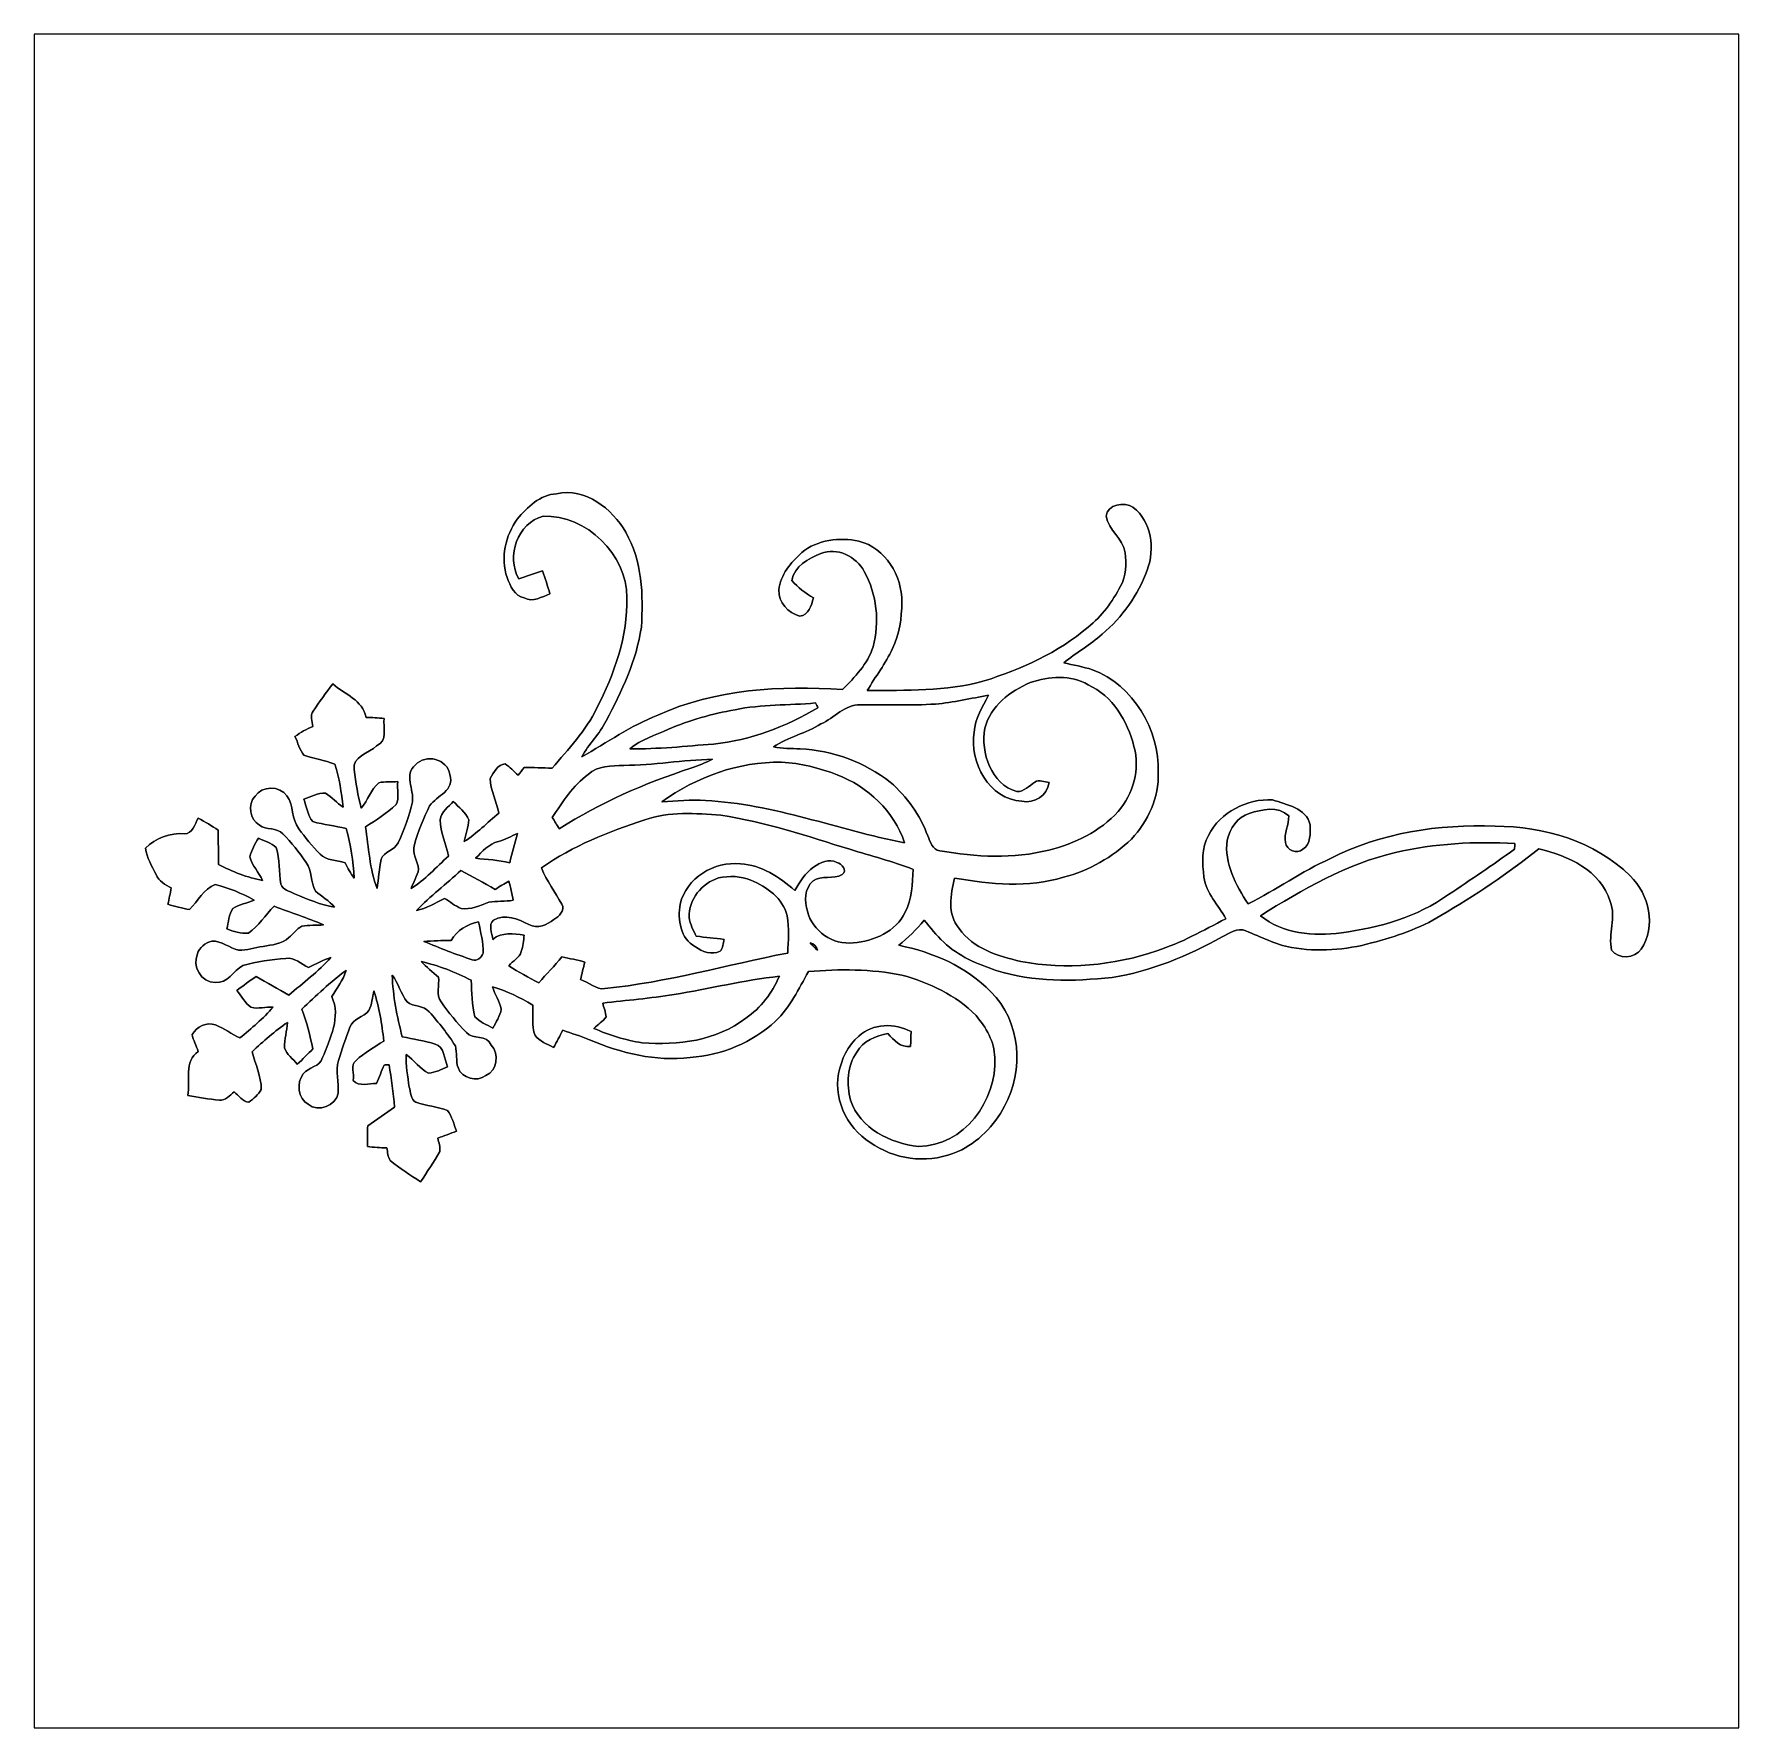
# Model space of a CAD drawing. Header units: centimetres. Extents: x -16.8 to 16.8, y -16.7 to 16.7.
import ezdxf

# ---------------------------------------------------------------- set-up
doc = ezdxf.new("R2010")
doc.units = ezdxf.units.CM
doc.header["$MEASUREMENT"] = 0
doc.layers.add('Layer 1', color=7, linetype='Continuous')

msp = doc.modelspace()

# ---------------------------------------------------------------- linework, layer by layer
at = {"layer": 'Layer 1', "color": 7}
for points, knots in [([(-16.77458, 16.66875), (-16.77458, 16.66875), (16.77458, 16.66875), (16.77458, 16.66875), (16.77458, 16.66875), (16.77458, 16.66875), (16.77458, -16.66875), (16.77458, -16.66875), (16.77458, -16.66875), (16.77458, -16.66875), (-16.77458, -16.66875), (-16.77458, -16.66875), (-16.77458, -16.66875), (-16.77458, -16.66875), (-16.77458, 16.66875), (-16.77458, 16.66875), (-16.77458, 16.66875), (-16.77458, 16.66875), (-16.77458, 16.66875), (-16.77458, 16.66875)], [0, 0, 0, 0, 0.16666667, 0.16666667, 0.16666667, 0.16666667, 0.33333333, 0.33333333, 0.33333333, 0.33333333, 0.5, 0.5, 0.5, 0.5, 0.66666667, 0.66666667, 0.66666667, 0.66666667, 1, 1, 1, 1]), ([(-6.49358, 7.62247), (-6.81884, 7.60095), (-7.0672, 7.35965), (-7.26511, 7.12364), (-7.26511, 7.12364), (-7.50041, 6.79838), (-7.59813, 6.3627), (-7.46619, 5.97535), (-7.46619, 5.97535), (-7.40833, 5.80884), (-7.31838, 5.61481), (-7.12929, 5.57036), (-7.12929, 5.57036), (-6.95254, 5.4797), (-6.78498, 5.5947), (-6.62411, 5.65291), (-6.62411, 5.65291), (-6.66891, 5.80425), (-6.71442, 5.95524), (-6.77086, 6.10235), (-6.77086, 6.10235), (-6.92573, 6.04943), (-7.0806, 5.99581), (-7.23794, 5.9503), (-7.23794, 5.9503), (-7.48947, 6.38457), (-7.25911, 7.05238), (-6.75499, 7.17867), (-6.75499, 7.17867), (-5.90091, 7.20478), (-5.11457, 6.4329), (-5.10858, 5.58024), (-5.10858, 5.58024), (-5.08882, 4.81683), (-5.35799, 4.07741), (-5.69913, 3.40501), (-5.69913, 3.40501), (-5.91714, 2.95734), (-6.26181, 2.59468), (-6.58072, 2.21862), (-6.58072, 2.21862), (-6.76487, 2.22709), (-6.94866, 2.23202), (-7.13246, 2.23626), (-7.13246, 2.23626), (-7.17197, 2.18405), (-7.21148, 2.13184), (-7.25135, 2.07998), (-7.25135, 2.07998), (-7.33425, 2.15653), (-7.40692, 2.24649), (-7.50358, 2.30646), (-7.50358, 2.30646), (-7.65422, 2.29658), (-7.73501, 2.1336), (-7.79851, 2.01683), (-7.79851, 2.01683), (-7.79639, 1.78294), (-7.67115, 1.56563), (-7.62917, 1.33632), (-7.62917, 1.33632), (-7.8553, 1.14794), (-8.06485, 0.93839), (-8.31039, 0.77435), (-8.31039, 0.77435), (-8.28746, 0.91899), (-8.21902, 1.05728), (-8.22184, 1.20509), (-8.22184, 1.20509), (-8.28075, 1.35431), (-8.42222, 1.44886), (-8.52452, 1.56528), (-8.52452, 1.56528), (-8.61907, 1.45521), (-8.769, 1.36243), (-8.78205, 1.20368), (-8.78205, 1.20368), (-8.78134, 0.95567), (-8.6674, 0.72884), (-8.61907, 0.48895), (-8.61907, 0.48895), (-8.86178, 0.27411), (-9.07662, 0.02187), (-9.35708, -0.1464), (-9.35708, -0.1464), (-9.31086, -0.01976), (-9.23043, 0.09596), (-9.2075, 0.23001), (-9.2075, 0.23001), (-9.22196, 0.39405), (-9.3472, 0.54963), (-9.29111, 0.71755), (-9.29111, 0.71755), (-9.21314, 0.97931), (-9.11225, 1.23578), (-8.99089, 1.48026), (-8.99089, 1.48026), (-8.84484, 1.67922), (-8.49136, 1.78329), (-8.5919, 2.09303), (-8.5919, 2.09303), (-8.63671, 2.40559), (-9.07062, 2.51037), (-9.26994, 2.28529), (-9.26994, 2.28529), (-9.50136, 2.10114), (-9.29287, 1.79881), (-9.33097, 1.56034), (-9.33097, 1.56034), (-9.39094, 1.28094), (-9.49219, 1.01177), (-9.61002, 0.75177), (-9.61002, 0.75177), (-9.68093, 0.60607), (-9.88307, 0.58067), (-9.94516, 0.42862), (-9.94516, 0.42862), (-9.9889, 0.23954), (-9.98961, 0.04233), (-10.0263, -0.14923), (-10.0263, -0.14923), (-10.16988, 0.23918), (-10.19246, 0.65934), (-10.25137, 1.06539), (-10.25137, 1.06539), (-10.04605, 1.20262), (-9.83192, 1.33174), (-9.65235, 1.50248), (-9.65235, 1.50248), (-9.57439, 1.63654), (-9.64424, 1.81151), (-9.61531, 1.95615), (-9.61531, 1.95615), (-9.73984, 1.95121), (-9.86684, 1.9618), (-9.9889, 1.93322), (-9.9889, 1.93322), (-10.15048, 1.80058), (-10.20516, 1.58997), (-10.33568, 1.43298), (-10.33568, 1.43298), (-10.40412, 1.68134), (-10.44011, 1.93746), (-10.47821, 2.19181), (-10.47821, 2.19181), (-10.52442, 2.44722), (-10.17799, 2.51248), (-10.03512, 2.66347), (-10.03512, 2.66347), (-9.80369, 2.74814), (-9.91129, 3.02754), (-9.88836, 3.20146), (-9.88836, 3.20146), (-10.00619, 3.21063), (-10.12437, 3.21698), (-10.2422, 3.22086), (-10.2422, 3.22086), (-10.30746, 3.55953), (-10.662, 3.67524), (-10.89307, 3.87738), (-10.89307, 3.87738), (-11.03524, 3.70805), (-11.15977, 3.52531), (-11.28183, 3.34151), (-11.28183, 3.34151), (-11.35027, 3.25402), (-11.29877, 3.14078), (-11.28889, 3.04236), (-11.28889, 3.04236), (-11.41413, 2.99085), (-11.53125, 2.92276), (-11.64096, 2.84409), (-11.64096, 2.84409), (-11.58064, 2.72344), (-11.55488, 2.57881), (-11.46493, 2.47509), (-11.46493, 2.47509), (-11.26772, 2.40136), (-11.05253, 2.38301), (-10.8585, 2.29941), (-10.8585, 2.29941), (-10.76219, 2.02812), (-10.73079, 1.73778), (-10.69375, 1.45344), (-10.69375, 1.45344), (-10.81511, 1.53705), (-10.91248, 1.65276), (-11.03983, 1.72649), (-11.03983, 1.72649), (-11.18941, 1.73743), (-11.32805, 1.65523), (-11.46845, 1.61149), (-11.46845, 1.61149), (-11.41236, 1.46438), (-11.39331, 1.29152), (-11.29065, 1.1684), (-11.29065, 1.1684), (-11.07546, 1.10913), (-10.85215, 1.08303), (-10.63413, 1.0347), (-10.63413, 1.0347), (-10.54664, 0.71614), (-10.49055, 0.38735), (-10.47715, 0.05715), (-10.47715, 0.05715), (-10.54735, 0.15169), (-10.60521, 0.25435), (-10.65565, 0.36019), (-10.65565, 0.36019), (-10.82111, 0.41099), (-11.02254, 0.39441), (-11.14672, 0.53093), (-11.14672, 0.53093), (-11.30088, 0.68439), (-11.43741, 0.85478), (-11.56582, 1.02941), (-11.56582, 1.02941), (-11.71646, 1.21673), (-11.65895, 1.48519), (-11.7983, 1.67675), (-11.7983, 1.67675), (-11.93871, 1.88207), (-12.28901, 1.8736), (-12.4273, 1.66793), (-12.4273, 1.66793), (-12.57406, 1.50742), (-12.53067, 1.20756), (-12.33805, 1.10173), (-12.33805, 1.10173), (-12.20399, 0.99448), (-11.99903, 1.05974), (-11.87979, 0.92816), (-11.87979, 0.92816), (-11.71116, 0.75459), (-11.557, 0.56515), (-11.42153, 0.36407), (-11.42153, 0.36407), (-11.28995, 0.20461), (-11.34145, -0.0254), (-11.2395, -0.19685), (-11.2395, -0.19685), (-11.11568, -0.30551), (-10.96716, -0.38629), (-10.86097, -0.51576), (-10.86097, -0.51576), (-11.13825, -0.4759), (-11.3919, -0.35066), (-11.65049, -0.25188), (-11.65049, -0.25188), (-11.74044, -0.19791), (-11.88826, -0.17886), (-11.91578, -0.05997), (-11.91578, -0.05997), (-11.96446, 0.17709), (-11.93765, 0.42616), (-12.00926, 0.65793), (-12.00926, 0.65793), (-12.10698, 0.74718), (-12.2428, 0.78846), (-12.36169, 0.84631), (-12.36169, 0.84631), (-12.42236, 0.72637), (-12.50174, 0.61066), (-12.52784, 0.4766), (-12.52784, 0.4766), (-12.48128, 0.3048), (-12.35463, 0.16757), (-12.27773, 0.00882), (-12.27773, 0.00882), (-12.58006, 0.06879), (-12.87074, 0.18239), (-13.1445, 0.32314), (-13.1445, 0.32314), (-13.14556, 0.54963), (-13.15191, 0.77541), (-13.14944, 1.00154), (-13.14944, 1.00154), (-13.27926, 1.08162), (-13.40661, 1.16558), (-13.54314, 1.23402), (-13.54314, 1.23402), (-13.61652, 1.12536), (-13.65038, 0.92216), (-13.81619, 0.93133), (-13.81619, 0.93133), (-14.09206, 0.94827), (-14.39333, 0.84772), (-14.58172, 0.64382), (-14.58172, 0.64382), (-14.55738, 0.45755), (-14.45472, 0.2921), (-14.37428, 0.12488), (-14.37428, 0.12488), (-14.3189, -0.00423), (-14.1926, -0.07338), (-14.07478, -0.13688), (-14.07478, -0.13688), (-14.09771, -0.24377), (-14.11923, -0.34784), (-14.13969, -0.45685), (-14.13969, -0.45685), (-14.00175, -0.50483), (-13.85923, -0.53693), (-13.716, -0.56339), (-13.716, -0.56339), (-13.55196, -0.39793), (-13.43731, -0.15064), (-13.20976, -0.06914), (-13.20976, -0.06914), (-12.94377, -0.133), (-12.68554, -0.24165), (-12.44635, -0.375), (-12.44635, -0.375), (-12.58217, -0.43744), (-12.73986, -0.45861), (-12.86404, -0.54257), (-12.86404, -0.54257), (-12.94448, -0.65793), (-12.94659, -0.81068), (-12.98399, -0.94368), (-12.98399, -0.94368), (-12.84711, -0.99307), (-12.70635, -1.04281), (-12.55748, -1.02658), (-12.55748, -1.02658), (-12.35534, -0.88759), (-12.22551, -0.66816), (-12.05124, -0.49777), (-12.05124, -0.49777), (-11.72704, -0.61983), (-11.39719, -0.72743), (-11.07793, -0.86219), (-11.07793, -0.86219), (-11.21904, -0.87948), (-11.36544, -0.85937), (-11.50479, -0.89112), (-11.50479, -0.89112), (-11.60815, -0.94192), (-11.67271, -1.04493), (-11.76408, -1.11266), (-11.76408, -1.11266), (-11.89531, -1.24989), (-12.0964, -1.25377), (-12.26926, -1.28729), (-12.26926, -1.28729), (-12.42942, -1.31022), (-12.58641, -1.36596), (-12.74904, -1.36172), (-12.74904, -1.36172), (-12.92931, -1.31304), (-13.08276, -1.1811), (-13.27714, -1.18145), (-13.27714, -1.18145), (-13.40203, -1.22308), (-13.52691, -1.30175), (-13.56184, -1.43651), (-13.56184, -1.43651), (-13.66767, -1.67252), (-13.48493, -2.00836), (-13.214, -1.99531), (-13.214, -1.99531), (-12.96564, -2.02177), (-12.85311, -1.76742), (-12.66719, -1.6637), (-12.66719, -1.6637), (-12.39167, -1.5875), (-12.10663, -1.54623), (-11.82158, -1.52541), (-11.82158, -1.52541), (-11.64625, -1.49154), (-11.51996, -1.63371), (-11.37532, -1.70427), (-11.37532, -1.70427), (-11.2335, -1.62631), (-11.08639, -1.55787), (-10.93294, -1.50636), (-10.93294, -1.50636), (-11.18235, -1.78118), (-11.47974, -2.00589), (-11.76091, -2.24649), (-11.76091, -2.24649), (-11.97469, -2.12266), (-12.19129, -2.00378), (-12.40508, -1.88031), (-12.40508, -1.88031), (-12.53455, -1.96603), (-12.65837, -2.05952), (-12.78255, -2.15265), (-12.78255, -2.15265), (-12.69471, -2.26554), (-12.62698, -2.40559), (-12.50633, -2.48567), (-12.50633, -2.48567), (-12.3638, -2.52412), (-12.21493, -2.47333), (-12.06923, -2.48109), (-12.06923, -2.48109), (-12.26644, -2.70545), (-12.49468, -2.90054), (-12.72505, -3.08928), (-12.72505, -3.08928), (-12.88627, -3.00778), (-13.03726, -2.90618), (-13.20271, -2.83316), (-13.20271, -2.83316), (-13.38121, -2.76154), (-13.56713, -2.87443), (-13.66626, -3.01801), (-13.66626, -3.01801), (-13.64156, -3.13514), (-13.58336, -3.24168), (-13.54737, -3.35527), (-13.54737, -3.35527), (-13.82607, -3.54506), (-13.69801, -3.94159), (-13.74846, -4.21922), (-13.74846, -4.21922), (-13.54279, -4.25803), (-13.33676, -4.29613), (-13.12792, -4.31059), (-13.12792, -4.31059), (-13.00551, -4.32858), (-12.92543, -4.21711), (-12.83864, -4.15184), (-12.83864, -4.15184), (-12.74516, -4.21993), (-12.67284, -4.3434), (-12.54901, -4.35187), (-12.54901, -4.35187), (-12.45164, -4.28696), (-12.36486, -4.20194), (-12.30277, -4.10281), (-12.30277, -4.10281), (-12.30736, -3.84387), (-12.4139, -3.60468), (-12.48551, -3.36021), (-12.48551, -3.36021), (-12.26326, -3.15524), (-12.03713, -2.9524), (-11.78666, -2.78201), (-11.78666, -2.78201), (-11.79971, -2.95063), (-11.85016, -3.11432), (-11.8491, -3.28471), (-11.8491, -3.28471), (-11.80465, -3.41665), (-11.68012, -3.4992), (-11.59439, -3.60363), (-11.59439, -3.60363), (-11.4875, -3.50696), (-11.38731, -3.4036), (-11.28642, -3.30094), (-11.28642, -3.30094), (-11.34639, -3.03777), (-11.40989, -2.77389), (-11.50761, -2.52166), (-11.50761, -2.52166), (-11.21939, -2.26519), (-10.95128, -1.97908), (-10.63202, -1.76071), (-10.63202, -1.76071), (-10.69587, -1.94804), (-10.81158, -2.10996), (-10.91671, -2.27577), (-10.91671, -2.27577), (-10.73326, -2.67511), (-10.94669, -3.09986), (-11.09698, -3.47627), (-11.09698, -3.47627), (-11.1446, -3.66219), (-11.37708, -3.65689), (-11.47833, -3.79695), (-11.47833, -3.79695), (-11.61591, -3.96981), (-11.58169, -4.28413), (-11.37849, -4.39314), (-11.37849, -4.39314), (-11.18905, -4.566), (-10.83416, -4.41889), (-10.78936, -4.17724), (-10.78936, -4.17724), (-10.77736, -3.96487), (-10.84933, -3.74509), (-10.78618, -3.53589), (-10.78618, -3.53589), (-10.71809, -3.31364), (-10.64225, -3.09351), (-10.5597, -2.8762), (-10.5597, -2.8762), (-10.50149, -2.70686), (-10.29123, -2.68076), (-10.18575, -2.55199), (-10.18575, -2.55199), (-10.12472, -2.43064), (-10.11943, -2.29023), (-10.08662, -2.16041), (-10.08662, -2.16041), (-9.98149, -2.48109), (-9.93352, -2.81552), (-9.89118, -3.14925), (-9.89118, -3.14925), (-10.07745, -3.27131), (-10.27113, -3.3842), (-10.43975, -3.53025), (-10.43975, -3.53025), (-10.55441, -3.62479), (-10.46903, -3.80224), (-10.49302, -3.92501), (-10.49302, -3.92501), (-10.37978, -4.05871), (-10.18575, -3.97828), (-10.03547, -3.98251), (-10.03547, -3.98251), (-9.98538, -3.86186), (-9.93563, -3.74227), (-9.88695, -3.62162), (-9.88695, -3.62162), (-9.86261, -3.62021), (-9.81428, -3.61774), (-9.78994, -3.61633), (-9.78994, -3.61633), (-9.73949, -3.89255), (-9.70351, -4.17124), (-9.68058, -4.45135), (-9.68058, -4.45135), (-9.85696, -4.57412), (-10.03124, -4.69971), (-10.20974, -4.8193), (-10.20974, -4.8193), (-10.21115, -4.92054), (-10.21398, -5.12269), (-10.21539, -5.22393), (-10.21539, -5.22393), (-10.08944, -5.24439), (-9.96209, -5.24933), (-9.83474, -5.25498), (-9.83474, -5.25498), (-9.81357, -5.33682), (-9.81463, -5.42819), (-9.76806, -5.50122), (-9.76806, -5.50122), (-9.57721, -5.65362), (-9.3726, -5.78838), (-9.16764, -5.92173), (-9.16764, -5.92173), (-9.04134, -5.72417), (-8.90693, -5.53156), (-8.79299, -5.32694), (-8.79299, -5.32694), (-8.77076, -5.23804), (-8.81486, -5.14773), (-8.82897, -5.0606), (-8.82897, -5.0606), (-8.7062, -5.01721), (-8.58414, -4.9717), (-8.46384, -4.92196), (-8.46384, -4.92196), (-8.509, -4.7819), (-8.55521, -4.63868), (-8.63882, -4.51661), (-8.63882, -4.51661), (-8.83814, -4.43512), (-9.06074, -4.43336), (-9.26042, -4.35292), (-9.26042, -4.35292), (-9.37225, -4.30671), (-9.35884, -4.1462), (-9.39059, -4.0573), (-9.39059, -4.0573), (-9.42446, -3.84457), (-9.46362, -3.62973), (-9.45021, -3.41348), (-9.45021, -3.41348), (-9.29605, -3.52637), (-9.18457, -3.69923), (-9.00994, -3.78143), (-9.00994, -3.78143), (-8.87765, -3.77261), (-8.75806, -3.70734), (-8.63882, -3.65478), (-8.63882, -3.65478), (-8.70761, -3.50414), (-8.6928, -3.26178), (-8.88436, -3.20887), (-8.88436, -3.20887), (-9.09496, -3.14537), (-9.31369, -3.11362), (-9.52818, -3.06634), (-9.52818, -3.06634), (-9.63436, -2.67018), (-9.71268, -2.26201), (-9.72644, -1.85138), (-9.72644, -1.85138), (-9.60508, -2.01401), (-9.55604, -2.21827), (-9.43504, -2.38019), (-9.43504, -2.38019), (-9.30663, -2.48038), (-9.10661, -2.44369), (-8.9983, -2.57598), (-8.9983, -2.57598), (-8.81309, -2.78836), (-8.63247, -3.00708), (-8.48289, -3.24697), (-8.48289, -3.24697), (-8.44797, -3.38667), (-8.47654, -3.53589), (-8.43245, -3.67383), (-8.43245, -3.67383), (-8.35448, -3.88373), (-8.06133, -3.96487), (-7.88388, -3.8287), (-7.88388, -3.8287), (-7.65598, -3.73274), (-7.61612, -3.40148), (-7.77946, -3.22827), (-7.77946, -3.22827), (-7.86518, -3.01554), (-8.13823, -3.13055), (-8.26805, -2.97921), (-8.26805, -2.97921), (-8.45114, -2.79435), (-8.61519, -2.59045), (-8.76512, -2.37843), (-8.76512, -2.37843), (-8.86778, -2.23873), (-8.79793, -2.05105), (-8.8138, -1.89477), (-8.8138, -1.89477), (-8.93128, -1.79352), (-9.05228, -1.69616), (-9.16023, -1.58503), (-9.16023, -1.58503), (-8.81733, -1.66194), (-8.48572, -1.79282), (-8.17316, -1.95298), (-8.17316, -1.95298), (-8.15728, -2.19216), (-8.16539, -2.43805), (-8.09943, -2.67018), (-8.09943, -2.67018), (-8.00806, -2.77671), (-7.8673, -2.82787), (-7.74735, -2.89666), (-7.74735, -2.89666), (-7.6835, -2.77707), (-7.6013, -2.65994), (-7.58119, -2.52342), (-7.58119, -2.52342), (-7.61683, -2.3689), (-7.70467, -2.23203), (-7.75582, -2.08245), (-7.75582, -2.08245), (-7.47466, -2.16253), (-7.21148, -2.29306), (-6.96172, -2.44334), (-6.96172, -2.44334), (-6.94972, -2.64054), (-6.985, -2.84903), (-6.91691, -3.03777), (-6.91691, -3.03777), (-6.82696, -3.15736), (-6.67773, -3.20746), (-6.55073, -3.27731), (-6.55073, -3.27731), (-6.49005, -3.16371), (-6.42973, -3.05047), (-6.37011, -2.93688), (-6.37011, -2.93688), (-6.19795, -3.00637), (-6.01592, -3.048), (-5.84659, -3.12526), (-5.84659, -3.12526), (-5.22358, -3.38631), (-4.54307, -3.55918), (-3.86433, -3.47274), (-3.86433, -3.47274), (-3.24414, -3.43112), (-2.63913, -3.17994), (-2.18228, -2.75731), (-2.18228, -2.75731), (-1.89583, -2.48603), (-1.72755, -2.12161), (-1.5367, -1.78223), (-1.5367, -1.78223), (-0.92393, -1.72791), (-0.30127, -1.73496), (0.30409, -1.85208), (0.30409, -1.85208), (0.83855, -2.00378), (1.36948, -2.24402), (1.76248, -2.64619), (1.76248, -2.64619), (1.95404, -2.88219), (2.13113, -3.16054), (2.12937, -3.47627), (2.12937, -3.47627), (2.18193, -4.31729), (1.51659, -5.22287), (0.629, -5.22323), (0.629, -5.22323), (0.08008, -5.16784), (-0.52564, -4.86869), (-0.7112, -4.31341), (-0.7112, -4.31341), (-0.78775, -4.00121), (-0.77646, -3.6382), (-0.58279, -3.36903), (-0.58279, -3.36903), (-0.46426, -3.14572), (-0.20743, -3.04906), (0.02752, -3.00073), (0.02752, -3.00073), (0.14393, -3.13337), (0.27658, -3.28507), (0.47378, -3.25543), (0.47378, -3.25543), (0.47625, -3.18206), (0.48119, -3.03565), (0.48366, -2.96263), (0.48366, -2.96263), (0.16439, -2.79682), (-0.27446, -2.79259), (-0.54187, -3.05682), (-0.54187, -3.05682), (-0.76835, -3.23356), (-0.88371, -3.51402), (-0.94368, -3.78707), (-0.94368, -3.78707), (-1.0541, -4.35257), (-0.71896, -4.93289), (-0.22966, -5.20312), (-0.22966, -5.20312), (0.25259, -5.51109), (0.88265, -5.55449), (1.40617, -5.32518), (1.40617, -5.32518), (1.80093, -5.14315), (2.12231, -4.81965), (2.32092, -4.43442), (2.32092, -4.43442), (2.71568, -3.72921), (2.64301, -2.75766), (2.05387, -2.17946), (2.05387, -2.17946), (1.56951, -1.6831), (0.91264, -1.40053), (0.2413, -1.26612), (0.2413, -1.26612), (0.41769, -1.11231), (0.59831, -0.96097), (0.73801, -0.77082), (0.73801, -0.77082), (0.86677, -0.91511), (0.98037, -1.07315), (1.12501, -1.20333), (1.12501, -1.20333), (1.41217, -1.47743), (1.78576, -1.63583), (2.15724, -1.75895), (2.15724, -1.75895), (2.89278, -1.99072), (3.68018, -1.98085), (4.439, -1.89653), (4.439, -1.89653), (5.20594, -1.77906), (5.93055, -1.47461), (6.60471, -1.09926), (6.60471, -1.09926), (6.75287, -1.03611), (6.90104, -0.9017), (7.07284, -0.98319), (7.07284, -0.98319), (7.36741, -1.0989), (7.65281, -1.25024), (7.96713, -1.30881), (7.96713, -1.30881), (8.49136, -1.39629), (9.03358, -1.36066), (9.54546, -1.21849), (9.54546, -1.21849), (10.01783, -1.09079), (10.49267, -0.94051), (10.91106, -0.68051), (10.91106, -0.68051), (11.57922, -0.28363), (12.23292, 0.14146), (12.83476, 0.635), (12.83476, 0.635), (13.40873, 0.49989), (14.0522, 0.20955), (14.24023, -0.40181), (14.24023, -0.40181), (14.36793, -0.71332), (14.19472, -1.04422), (14.2688, -1.35961), (14.2688, -1.35961), (14.3958, -1.5494), (14.72812, -1.52541), (14.85159, -1.3395), (14.85159, -1.3395), (15.15745, -0.8957), (15.00399, -0.2607), (14.63534, 0.10019), (14.63534, 0.10019), (13.93719, 0.78493), (12.93742, 1.07985), (11.97751, 1.07809), (11.97751, 1.07809), (10.86838, 1.12148), (9.73067, 0.95215), (8.73513, 0.44133), (8.73513, 0.44133), (8.17104, 0.19085), (7.66762, -0.17216), (7.11835, -0.4512), (7.11835, -0.4512), (6.87705, -0.07973), (6.63787, 0.34784), (6.7056, 0.80645), (6.7056, 0.80645), (6.75358, 1.0347), (6.90562, 1.26118), (7.13846, 1.32927), (7.13846, 1.32927), (7.38505, 1.40829), (7.70608, 1.48766), (7.91457, 1.27988), (7.91457, 1.27988), (7.91951, 1.10314), (7.81932, 0.93416), (7.85036, 0.75706), (7.85036, 0.75706), (7.87788, 0.60748), (8.07685, 0.52035), (8.19538, 0.62371), (8.19538, 0.62371), (8.35378, 0.72849), (8.33861, 0.94051), (8.33931, 1.10561), (8.33931, 1.10561), (8.25641, 1.44004), (7.87153, 1.50178), (7.59919, 1.59808), (7.59919, 1.59808), (7.09366, 1.62066), (6.56978, 1.35678), (6.33589, 0.89817), (6.33589, 0.89817), (6.19266, 0.64982), (6.21418, 0.34713), (6.24769, 0.07373), (6.24769, 0.07373), (6.29144, -0.24377), (6.53309, -0.4699), (6.67632, -0.74189), (6.67632, -0.74189), (6.23535, -0.97437), (5.7972, -1.22132), (5.31954, -1.37301), (5.31954, -1.37301), (4.46546, -1.66829), (3.53377, -1.75189), (2.64478, -1.58256), (2.64478, -1.58256), (2.19322, -1.47849), (1.71168, -1.33315), (1.42875, -0.93521), (1.42875, -0.93521), (1.18957, -0.6537), (1.26294, -0.26776), (1.34126, 0.05821), (1.34126, 0.05821), (2.04717, -0.06985), (2.788, -0.13229), (3.4858, 0.07514), (3.4858, 0.07514), (3.98709, 0.19861), (4.44606, 0.47202), (4.82036, 0.82515), (4.82036, 0.82515), (5.14385, 1.17863), (5.37175, 1.64571), (5.34494, 2.13466), (5.34494, 2.13466), (5.37316, 2.98591), (4.86022, 3.85128), (4.05306, 4.15925), (4.05306, 4.15925), (3.86715, 4.21569), (3.6763, 4.25379), (3.48721, 4.29401), (3.48721, 4.29401), (3.73062, 4.49333), (4.01002, 4.64503), (4.24215, 4.85951), (4.24215, 4.85951), (4.64538, 5.18936), (4.94982, 5.63421), (5.13256, 6.12069), (5.13256, 6.12069), (5.28461, 6.53732), (5.22252, 7.07425), (4.85069, 7.35542), (4.85069, 7.35542), (4.6863, 7.46866), (4.33493, 7.41327), (4.324, 7.17973), (4.324, 7.17973), (4.36704, 6.90316), (4.65208, 6.74017), (4.69724, 6.46183), (4.69724, 6.46183), (4.7244, 6.2417), (4.72193, 5.99899), (4.60551, 5.80249), (4.60551, 5.80249), (4.44465, 5.49734), (4.23827, 5.21088), (3.96557, 4.99604), (3.96557, 4.99604), (3.37467, 4.49263), (2.65536, 4.16595), (1.91876, 3.93806), (1.91876, 3.93806), (1.17193, 3.72639), (0.387, 3.75955), (-0.38065, 3.7465), (-0.38065, 3.7465), (-0.21802, 4.02449), (-0.01588, 4.27955), (0.11712, 4.57447), (0.11712, 4.57447), (0.25647, 4.85599), (0.29986, 5.17525), (0.30198, 5.4864), (0.30198, 5.4864), (0.31115, 6.0071), (-0.02081, 6.55355), (-0.54328, 6.68902), (-0.54328, 6.68902), (-0.92463, 6.76628), (-1.35855, 6.71971), (-1.66758, 6.46501), (-1.66758, 6.46501), (-1.88207, 6.26957), (-2.08598, 6.02827), (-2.11949, 5.72841), (-2.11949, 5.72841), (-2.12443, 5.49134), (-1.93675, 5.26979), (-1.71062, 5.2137), (-1.71062, 5.2137), (-1.5307, 5.22534), (-1.47814, 5.43066), (-1.43828, 5.57107), (-1.43828, 5.57107), (-1.58997, 5.6709), (-1.74625, 5.77003), (-1.8609, 5.91432), (-1.8609, 5.91432), (-1.81645, 6.20113), (-1.53388, 6.34647), (-1.29258, 6.44596), (-1.29258, 6.44596), (-0.97437, 6.58072), (-0.59161, 6.37999), (-0.43639, 6.08965), (-0.43639, 6.08965), (-0.18768, 5.64409), (-0.13018, 5.09729), (-0.26564, 4.60657), (-0.26564, 4.60657), (-0.36971, 4.27108), (-0.62653, 4.0132), (-0.86395, 3.76696), (-0.86395, 3.76696), (-2.08915, 3.85304), (-3.3655, 3.7779), (-4.49968, 3.26637), (-4.49968, 3.26637), (-5.02991, 3.05294), (-5.50192, 2.72662), (-5.99475, 2.44334), (-5.99475, 2.44334), (-5.86034, 2.69663), (-5.6455, 2.89595), (-5.51462, 3.15207), (-5.51462, 3.15207), (-5.21335, 3.73556), (-4.91772, 4.33917), (-4.82459, 4.99639), (-4.82459, 4.99639), (-4.77979, 5.62751), (-4.81259, 6.30026), (-5.13045, 6.864), (-5.13045, 6.864), (-5.4035, 7.33072), (-5.91714, 7.74559), (-6.49358, 7.62247)], [0, 0, 0, 0, 0.00398406, 0.00398406, 0.00398406, 0.00398406, 0.00796813, 0.00796813, 0.00796813, 0.00796813, 0.01195219, 0.01195219, 0.01195219, 0.01195219, 0.01593625, 0.01593625, 0.01593625, 0.01593625, 0.01992032, 0.01992032, 0.01992032, 0.01992032, 0.02390438, 0.02390438, 0.02390438, 0.02390438, 0.02788845, 0.02788845, 0.02788845, 0.02788845, 0.03187251, 0.03187251, 0.03187251, 0.03187251, 0.03585657, 0.03585657, 0.03585657, 0.03585657, 0.03984064, 0.03984064, 0.03984064, 0.03984064, 0.0438247, 0.0438247, 0.0438247, 0.0438247, 0.04780876, 0.04780876, 0.04780876, 0.04780876, 0.05179283, 0.05179283, 0.05179283, 0.05179283, 0.05577689, 0.05577689, 0.05577689, 0.05577689, 0.05976096, 0.05976096, 0.05976096, 0.05976096, 0.06374502, 0.06374502, 0.06374502, 0.06374502, 0.06772908, 0.06772908, 0.06772908, 0.06772908, 0.07171315, 0.07171315, 0.07171315, 0.07171315, 0.07569721, 0.07569721, 0.07569721, 0.07569721, 0.07968127, 0.07968127, 0.07968127, 0.07968127, 0.08366534, 0.08366534, 0.08366534, 0.08366534, 0.0876494, 0.0876494, 0.0876494, 0.0876494, 0.09163347, 0.09163347, 0.09163347, 0.09163347, 0.09561753, 0.09561753, 0.09561753, 0.09561753, 0.09960159, 0.09960159, 0.09960159, 0.09960159, 0.10358566, 0.10358566, 0.10358566, 0.10358566, 0.10756972, 0.10756972, 0.10756972, 0.10756972, 0.11155378, 0.11155378, 0.11155378, 0.11155378, 0.11553785, 0.11553785, 0.11553785, 0.11553785, 0.11952191, 0.11952191, 0.11952191, 0.11952191, 0.12350598, 0.12350598, 0.12350598, 0.12350598, 0.12749004, 0.12749004, 0.12749004, 0.12749004, 0.1314741, 0.1314741, 0.1314741, 0.1314741, 0.13545817, 0.13545817, 0.13545817, 0.13545817, 0.13944223, 0.13944223, 0.13944223, 0.13944223, 0.14342629, 0.14342629, 0.14342629, 0.14342629, 0.14741036, 0.14741036, 0.14741036, 0.14741036, 0.15139442, 0.15139442, 0.15139442, 0.15139442, 0.15537849, 0.15537849, 0.15537849, 0.15537849, 0.15936255, 0.15936255, 0.15936255, 0.15936255, 0.16334661, 0.16334661, 0.16334661, 0.16334661, 0.16733068, 0.16733068, 0.16733068, 0.16733068, 0.17131474, 0.17131474, 0.17131474, 0.17131474, 0.1752988, 0.1752988, 0.1752988, 0.1752988, 0.17928287, 0.17928287, 0.17928287, 0.17928287, 0.18326693, 0.18326693, 0.18326693, 0.18326693, 0.187251, 0.187251, 0.187251, 0.187251, 0.19123506, 0.19123506, 0.19123506, 0.19123506, 0.19521912, 0.19521912, 0.19521912, 0.19521912, 0.19920319, 0.19920319, 0.19920319, 0.19920319, 0.20318725, 0.20318725, 0.20318725, 0.20318725, 0.20717131, 0.20717131, 0.20717131, 0.20717131, 0.21115538, 0.21115538, 0.21115538, 0.21115538, 0.21513944, 0.21513944, 0.21513944, 0.21513944, 0.21912351, 0.21912351, 0.21912351, 0.21912351, 0.22310757, 0.22310757, 0.22310757, 0.22310757, 0.22709163, 0.22709163, 0.22709163, 0.22709163, 0.2310757, 0.2310757, 0.2310757, 0.2310757, 0.23505976, 0.23505976, 0.23505976, 0.23505976, 0.23904382, 0.23904382, 0.23904382, 0.23904382, 0.24302789, 0.24302789, 0.24302789, 0.24302789, 0.24701195, 0.24701195, 0.24701195, 0.24701195, 0.25099602, 0.25099602, 0.25099602, 0.25099602, 0.25498008, 0.25498008, 0.25498008, 0.25498008, 0.25896414, 0.25896414, 0.25896414, 0.25896414, 0.26294821, 0.26294821, 0.26294821, 0.26294821, 0.26693227, 0.26693227, 0.26693227, 0.26693227, 0.27091633, 0.27091633, 0.27091633, 0.27091633, 0.2749004, 0.2749004, 0.2749004, 0.2749004, 0.27888446, 0.27888446, 0.27888446, 0.27888446, 0.28286853, 0.28286853, 0.28286853, 0.28286853, 0.28685259, 0.28685259, 0.28685259, 0.28685259, 0.29083665, 0.29083665, 0.29083665, 0.29083665, 0.29482072, 0.29482072, 0.29482072, 0.29482072, 0.29880478, 0.29880478, 0.29880478, 0.29880478, 0.30278884, 0.30278884, 0.30278884, 0.30278884, 0.30677291, 0.30677291, 0.30677291, 0.30677291, 0.31075697, 0.31075697, 0.31075697, 0.31075697, 0.31474104, 0.31474104, 0.31474104, 0.31474104, 0.3187251, 0.3187251, 0.3187251, 0.3187251, 0.32270916, 0.32270916, 0.32270916, 0.32270916, 0.32669323, 0.32669323, 0.32669323, 0.32669323, 0.33067729, 0.33067729, 0.33067729, 0.33067729, 0.33466135, 0.33466135, 0.33466135, 0.33466135, 0.33864542, 0.33864542, 0.33864542, 0.33864542, 0.34262948, 0.34262948, 0.34262948, 0.34262948, 0.34661355, 0.34661355, 0.34661355, 0.34661355, 0.35059761, 0.35059761, 0.35059761, 0.35059761, 0.35458167, 0.35458167, 0.35458167, 0.35458167, 0.35856574, 0.35856574, 0.35856574, 0.35856574, 0.3625498, 0.3625498, 0.3625498, 0.3625498, 0.36653386, 0.36653386, 0.36653386, 0.36653386, 0.37051793, 0.37051793, 0.37051793, 0.37051793, 0.37450199, 0.37450199, 0.37450199, 0.37450199, 0.37848606, 0.37848606, 0.37848606, 0.37848606, 0.38247012, 0.38247012, 0.38247012, 0.38247012, 0.38645418, 0.38645418, 0.38645418, 0.38645418, 0.39043825, 0.39043825, 0.39043825, 0.39043825, 0.39442231, 0.39442231, 0.39442231, 0.39442231, 0.39840637, 0.39840637, 0.39840637, 0.39840637, 0.40239044, 0.40239044, 0.40239044, 0.40239044, 0.4063745, 0.4063745, 0.4063745, 0.4063745, 0.41035857, 0.41035857, 0.41035857, 0.41035857, 0.41434263, 0.41434263, 0.41434263, 0.41434263, 0.41832669, 0.41832669, 0.41832669, 0.41832669, 0.42231076, 0.42231076, 0.42231076, 0.42231076, 0.42629482, 0.42629482, 0.42629482, 0.42629482, 0.43027888, 0.43027888, 0.43027888, 0.43027888, 0.43426295, 0.43426295, 0.43426295, 0.43426295, 0.43824701, 0.43824701, 0.43824701, 0.43824701, 0.44223108, 0.44223108, 0.44223108, 0.44223108, 0.44621514, 0.44621514, 0.44621514, 0.44621514, 0.4501992, 0.4501992, 0.4501992, 0.4501992, 0.45418327, 0.45418327, 0.45418327, 0.45418327, 0.45816733, 0.45816733, 0.45816733, 0.45816733, 0.46215139, 0.46215139, 0.46215139, 0.46215139, 0.46613546, 0.46613546, 0.46613546, 0.46613546, 0.47011952, 0.47011952, 0.47011952, 0.47011952, 0.47410359, 0.47410359, 0.47410359, 0.47410359, 0.47808765, 0.47808765, 0.47808765, 0.47808765, 0.48207171, 0.48207171, 0.48207171, 0.48207171, 0.48605578, 0.48605578, 0.48605578, 0.48605578, 0.49003984, 0.49003984, 0.49003984, 0.49003984, 0.4940239, 0.4940239, 0.4940239, 0.4940239, 0.49800797, 0.49800797, 0.49800797, 0.49800797, 0.50199203, 0.50199203, 0.50199203, 0.50199203, 0.5059761, 0.5059761, 0.5059761, 0.5059761, 0.50996016, 0.50996016, 0.50996016, 0.50996016, 0.51394422, 0.51394422, 0.51394422, 0.51394422, 0.51792829, 0.51792829, 0.51792829, 0.51792829, 0.52191235, 0.52191235, 0.52191235, 0.52191235, 0.52589641, 0.52589641, 0.52589641, 0.52589641, 0.52988048, 0.52988048, 0.52988048, 0.52988048, 0.53386454, 0.53386454, 0.53386454, 0.53386454, 0.53784861, 0.53784861, 0.53784861, 0.53784861, 0.54183267, 0.54183267, 0.54183267, 0.54183267, 0.54581673, 0.54581673, 0.54581673, 0.54581673, 0.5498008, 0.5498008, 0.5498008, 0.5498008, 0.55378486, 0.55378486, 0.55378486, 0.55378486, 0.55776892, 0.55776892, 0.55776892, 0.55776892, 0.56175299, 0.56175299, 0.56175299, 0.56175299, 0.56573705, 0.56573705, 0.56573705, 0.56573705, 0.56972112, 0.56972112, 0.56972112, 0.56972112, 0.57370518, 0.57370518, 0.57370518, 0.57370518, 0.57768924, 0.57768924, 0.57768924, 0.57768924, 0.58167331, 0.58167331, 0.58167331, 0.58167331, 0.58565737, 0.58565737, 0.58565737, 0.58565737, 0.58964143, 0.58964143, 0.58964143, 0.58964143, 0.5936255, 0.5936255, 0.5936255, 0.5936255, 0.59760956, 0.59760956, 0.59760956, 0.59760956, 0.60159363, 0.60159363, 0.60159363, 0.60159363, 0.60557769, 0.60557769, 0.60557769, 0.60557769, 0.60956175, 0.60956175, 0.60956175, 0.60956175, 0.61354582, 0.61354582, 0.61354582, 0.61354582, 0.61752988, 0.61752988, 0.61752988, 0.61752988, 0.62151394, 0.62151394, 0.62151394, 0.62151394, 0.62549801, 0.62549801, 0.62549801, 0.62549801, 0.62948207, 0.62948207, 0.62948207, 0.62948207, 0.63346614, 0.63346614, 0.63346614, 0.63346614, 0.6374502, 0.6374502, 0.6374502, 0.6374502, 0.64143426, 0.64143426, 0.64143426, 0.64143426, 0.64541833, 0.64541833, 0.64541833, 0.64541833, 0.64940239, 0.64940239, 0.64940239, 0.64940239, 0.65338645, 0.65338645, 0.65338645, 0.65338645, 0.65737052, 0.65737052, 0.65737052, 0.65737052, 0.66135458, 0.66135458, 0.66135458, 0.66135458, 0.66533865, 0.66533865, 0.66533865, 0.66533865, 0.66932271, 0.66932271, 0.66932271, 0.66932271, 0.67330677, 0.67330677, 0.67330677, 0.67330677, 0.67729084, 0.67729084, 0.67729084, 0.67729084, 0.6812749, 0.6812749, 0.6812749, 0.6812749, 0.68525896, 0.68525896, 0.68525896, 0.68525896, 0.68924303, 0.68924303, 0.68924303, 0.68924303, 0.69322709, 0.69322709, 0.69322709, 0.69322709, 0.69721116, 0.69721116, 0.69721116, 0.69721116, 0.70119522, 0.70119522, 0.70119522, 0.70119522, 0.70517928, 0.70517928, 0.70517928, 0.70517928, 0.70916335, 0.70916335, 0.70916335, 0.70916335, 0.71314741, 0.71314741, 0.71314741, 0.71314741, 0.71713147, 0.71713147, 0.71713147, 0.71713147, 0.72111554, 0.72111554, 0.72111554, 0.72111554, 0.7250996, 0.7250996, 0.7250996, 0.7250996, 0.72908367, 0.72908367, 0.72908367, 0.72908367, 0.73306773, 0.73306773, 0.73306773, 0.73306773, 0.73705179, 0.73705179, 0.73705179, 0.73705179, 0.74103586, 0.74103586, 0.74103586, 0.74103586, 0.74501992, 0.74501992, 0.74501992, 0.74501992, 0.74900398, 0.74900398, 0.74900398, 0.74900398, 0.75298805, 0.75298805, 0.75298805, 0.75298805, 0.75697211, 0.75697211, 0.75697211, 0.75697211, 0.76095618, 0.76095618, 0.76095618, 0.76095618, 0.76494024, 0.76494024, 0.76494024, 0.76494024, 0.7689243, 0.7689243, 0.7689243, 0.7689243, 0.77290837, 0.77290837, 0.77290837, 0.77290837, 0.77689243, 0.77689243, 0.77689243, 0.77689243, 0.78087649, 0.78087649, 0.78087649, 0.78087649, 0.78486056, 0.78486056, 0.78486056, 0.78486056, 0.78884462, 0.78884462, 0.78884462, 0.78884462, 0.79282869, 0.79282869, 0.79282869, 0.79282869, 0.79681275, 0.79681275, 0.79681275, 0.79681275, 0.80079681, 0.80079681, 0.80079681, 0.80079681, 0.80478088, 0.80478088, 0.80478088, 0.80478088, 0.80876494, 0.80876494, 0.80876494, 0.80876494, 0.812749, 0.812749, 0.812749, 0.812749, 0.81673307, 0.81673307, 0.81673307, 0.81673307, 0.82071713, 0.82071713, 0.82071713, 0.82071713, 0.8247012, 0.8247012, 0.8247012, 0.8247012, 0.82868526, 0.82868526, 0.82868526, 0.82868526, 0.83266932, 0.83266932, 0.83266932, 0.83266932, 0.83665339, 0.83665339, 0.83665339, 0.83665339, 0.84063745, 0.84063745, 0.84063745, 0.84063745, 0.84462151, 0.84462151, 0.84462151, 0.84462151, 0.84860558, 0.84860558, 0.84860558, 0.84860558, 0.85258964, 0.85258964, 0.85258964, 0.85258964, 0.85657371, 0.85657371, 0.85657371, 0.85657371, 0.86055777, 0.86055777, 0.86055777, 0.86055777, 0.86454183, 0.86454183, 0.86454183, 0.86454183, 0.8685259, 0.8685259, 0.8685259, 0.8685259, 0.87250996, 0.87250996, 0.87250996, 0.87250996, 0.87649402, 0.87649402, 0.87649402, 0.87649402, 0.88047809, 0.88047809, 0.88047809, 0.88047809, 0.88446215, 0.88446215, 0.88446215, 0.88446215, 0.88844622, 0.88844622, 0.88844622, 0.88844622, 0.89243028, 0.89243028, 0.89243028, 0.89243028, 0.89641434, 0.89641434, 0.89641434, 0.89641434, 0.90039841, 0.90039841, 0.90039841, 0.90039841, 0.90438247, 0.90438247, 0.90438247, 0.90438247, 0.90836653, 0.90836653, 0.90836653, 0.90836653, 0.9123506, 0.9123506, 0.9123506, 0.9123506, 0.91633466, 0.91633466, 0.91633466, 0.91633466, 0.92031873, 0.92031873, 0.92031873, 0.92031873, 0.92430279, 0.92430279, 0.92430279, 0.92430279, 0.92828685, 0.92828685, 0.92828685, 0.92828685, 0.93227092, 0.93227092, 0.93227092, 0.93227092, 0.93625498, 0.93625498, 0.93625498, 0.93625498, 0.94023904, 0.94023904, 0.94023904, 0.94023904, 0.94422311, 0.94422311, 0.94422311, 0.94422311, 0.94820717, 0.94820717, 0.94820717, 0.94820717, 0.95219124, 0.95219124, 0.95219124, 0.95219124, 0.9561753, 0.9561753, 0.9561753, 0.9561753, 0.96015936, 0.96015936, 0.96015936, 0.96015936, 0.96414343, 0.96414343, 0.96414343, 0.96414343, 0.96812749, 0.96812749, 0.96812749, 0.96812749, 0.97211155, 0.97211155, 0.97211155, 0.97211155, 0.97609562, 0.97609562, 0.97609562, 0.97609562, 0.98007968, 0.98007968, 0.98007968, 0.98007968, 0.98406375, 0.98406375, 0.98406375, 0.98406375, 0.98804781, 0.98804781, 0.98804781, 0.98804781, 0.99203187, 0.99203187, 0.99203187, 0.99203187, 1, 1, 1, 1]), ([(2.83034, 3.90525), (3.1944, 4.02449), (3.62797, 4.06894), (3.96804, 3.86221), (3.96804, 3.86221), (4.45064, 3.64349), (4.74521, 3.14678), (4.87045, 2.64901), (4.87045, 2.64901), (4.99533, 2.20169), (4.8574, 1.71415), (4.55895, 1.36807), (4.55895, 1.36807), (4.20229, 0.97543), (3.70522, 0.73766), (3.19722, 0.60819), (3.19722, 0.60819), (2.4959, 0.43145), (1.75789, 0.46955), (1.05128, 0.59549), (1.05128, 0.59549), (0.89994, 0.61207), (0.86184, 0.77047), (0.8128, 0.88759), (0.8128, 0.88759), (0.66252, 1.29716), (0.40287, 1.65876), (0.07514, 1.94486), (0.07514, 1.94486), (-0.42968, 2.34139), (-1.05939, 2.57069), (-1.70004, 2.59962), (-1.70004, 2.59962), (-1.87396, 2.6162), (-2.05211, 2.59927), (-2.22356, 2.63807), (-2.22356, 2.63807), (-1.93746, 2.83704), (-1.58468, 2.90548), (-1.29011, 3.09174), (-1.29011, 3.09174), (-1.02447, 3.20604), (-0.82268, 3.48262), (-0.51153, 3.46604), (-0.51153, 3.46604), (-0.0194, 3.47169), (0.47343, 3.45122), (0.96555, 3.48298), (0.96555, 3.48298), (1.31763, 3.5119), (1.66088, 3.59833), (2.00907, 3.65478), (2.00907, 3.65478), (1.88983, 3.42406), (1.7399, 3.19934), (1.72755, 2.93017), (1.72755, 2.93017), (1.62489, 2.34033), (2.01895, 1.6062), (2.66488, 1.56986), (2.66488, 1.56986), (2.90901, 1.51518), (3.16936, 1.68275), (3.19969, 1.9371), (3.19969, 1.9371), (3.10938, 1.94698), (3.00531, 2.00448), (2.92171, 1.94451), (2.92171, 1.94451), (2.80741, 1.87713), (2.70616, 1.75366), (2.56364, 1.75966), (2.56364, 1.75966), (2.05881, 1.90994), (1.84679, 2.52659), (1.93569, 3.00496), (1.93569, 3.00496), (2.04364, 3.44311), (2.43381, 3.73839), (2.83034, 3.90525)], [0, 0, 0, 0, 0.04761905, 0.04761905, 0.04761905, 0.04761905, 0.0952381, 0.0952381, 0.0952381, 0.0952381, 0.14285714, 0.14285714, 0.14285714, 0.14285714, 0.19047619, 0.19047619, 0.19047619, 0.19047619, 0.23809524, 0.23809524, 0.23809524, 0.23809524, 0.28571429, 0.28571429, 0.28571429, 0.28571429, 0.33333333, 0.33333333, 0.33333333, 0.33333333, 0.38095238, 0.38095238, 0.38095238, 0.38095238, 0.42857143, 0.42857143, 0.42857143, 0.42857143, 0.47619048, 0.47619048, 0.47619048, 0.47619048, 0.52380952, 0.52380952, 0.52380952, 0.52380952, 0.57142857, 0.57142857, 0.57142857, 0.57142857, 0.61904762, 0.61904762, 0.61904762, 0.61904762, 0.66666667, 0.66666667, 0.66666667, 0.66666667, 0.71428571, 0.71428571, 0.71428571, 0.71428571, 0.76190476, 0.76190476, 0.76190476, 0.76190476, 0.80952381, 0.80952381, 0.80952381, 0.80952381, 0.85714286, 0.85714286, 0.85714286, 0.85714286, 0.9047619, 0.9047619, 0.9047619, 0.9047619, 1, 1, 1, 1]), ([(-2.98133, 3.37009), (-2.45957, 3.4798), (-1.92334, 3.45581), (-1.39488, 3.50344), (-1.39488, 3.50344), (-1.38007, 3.47239), (-1.3649, 3.44099), (-1.34973, 3.4096), (-1.34973, 3.4096), (-1.97838, 3.03812), (-2.67229, 2.76648), (-3.40395, 2.69628), (-3.40395, 2.69628), (-3.95252, 2.65289), (-4.5018, 2.59221), (-5.05284, 2.60385), (-5.05284, 2.60385), (-4.83164, 2.78765), (-4.54801, 2.86773), (-4.29084, 2.98626), (-4.29084, 2.98626), (-3.87174, 3.16759), (-3.43041, 3.29001), (-2.98133, 3.37009)], [0, 0, 0, 0, 0.14285714, 0.14285714, 0.14285714, 0.14285714, 0.28571429, 0.28571429, 0.28571429, 0.28571429, 0.42857143, 0.42857143, 0.42857143, 0.42857143, 0.57142857, 0.57142857, 0.57142857, 0.57142857, 0.71428571, 0.71428571, 0.71428571, 0.71428571, 1, 1, 1, 1]), ([(-5.1689, 2.27506), (-4.58435, 2.28), (-4.00614, 2.38196), (-3.42194, 2.39713), (-3.42194, 2.39713), (-3.56094, 2.33186), (-3.69993, 2.26624), (-3.84739, 2.2225), (-3.84739, 2.2225), (-4.75121, 1.92123), (-5.63633, 1.54481), (-6.4389, 1.02764), (-6.4389, 1.02764), (-6.48547, 1.10173), (-6.53098, 1.17616), (-6.57719, 1.24989), (-6.57719, 1.24989), (-6.37328, 1.55646), (-6.17326, 1.87713), (-5.86987, 2.09621), (-5.86987, 2.09621), (-5.68607, 2.27683), (-5.40703, 2.26342), (-5.1689, 2.27506)], [0, 0, 0, 0, 0.14285714, 0.14285714, 0.14285714, 0.14285714, 0.28571429, 0.28571429, 0.28571429, 0.28571429, 0.42857143, 0.42857143, 0.42857143, 0.42857143, 0.57142857, 0.57142857, 0.57142857, 0.57142857, 0.71428571, 0.71428571, 0.71428571, 0.71428571, 1, 1, 1, 1]), ([(-4.41854, 1.56139), (-3.73839, 2.04823), (-2.90795, 2.35232), (-2.06516, 2.33715), (-2.06516, 2.33715), (-1.6891, 2.32516), (-1.32433, 2.21862), (-0.97261, 2.09268), (-0.97261, 2.09268), (-0.37148, 1.85914), (0.15205, 1.37301), (0.35454, 0.75177), (0.35454, 0.75177), (-0.95462, 1.00647), (-2.21791, 1.5173), (-3.562, 1.58327), (-3.562, 1.58327), (-3.8481, 1.60338), (-4.13314, 1.57692), (-4.41854, 1.56139)], [0, 0, 0, 0, 0.16666667, 0.16666667, 0.16666667, 0.16666667, 0.33333333, 0.33333333, 0.33333333, 0.33333333, 0.5, 0.5, 0.5, 0.5, 0.66666667, 0.66666667, 0.66666667, 0.66666667, 1, 1, 1, 1]), ([(-4.75827, 1.20156), (-4.27814, 1.37089), (-3.75673, 1.33421), (-3.2579, 1.29469), (-3.2579, 1.29469), (-2.39148, 1.15993), (-1.55575, 0.88371), (-0.72037, 0.62371), (-0.72037, 0.62371), (-0.30339, 0.49565), (0.11924, 0.38347), (0.52776, 0.22931), (0.52776, 0.22931), (0.50447, -0.05362), (0.50976, -0.35878), (0.36689, -0.61489), (0.36689, -0.61489), (0.18556, -0.99483), (-0.25118, -1.18957), (-0.65334, -1.21426), (-0.65334, -1.21426), (-1.05234, -1.27247), (-1.45874, -0.98284), (-1.5561, -0.59655), (-1.5561, -0.59655), (-1.6189, -0.39899), (-1.61643, -0.14323), (-1.44639, 0.00035), (-1.44639, 0.00035), (-1.28094, 0.12383), (-1.04069, 0.02258), (-0.87066, 0.12947), (-0.87066, 0.12947), (-0.76518, 0.2032), (-0.88371, 0.34008), (-0.97437, 0.36583), (-0.97437, 0.36583), (-1.13383, 0.44344), (-1.30316, 0.36124), (-1.43581, 0.27058), (-1.43581, 0.27058), (-1.60408, 0.16228), (-1.70039, -0.01905), (-1.80305, -0.1845), (-1.80305, -0.1845), (-2.10996, 0.07232), (-2.4578, 0.32173), (-2.87479, 0.33549), (-2.87479, 0.33549), (-3.38843, 0.3937), (-3.94441, 0.06315), (-4.05836, -0.45579), (-4.05836, -0.45579), (-4.11339, -0.75142), (-4.06083, -1.14476), (-3.76061, -1.29293), (-3.76061, -1.29293), (-3.62867, -1.40441), (-3.43641, -1.45556), (-3.27343, -1.38395), (-3.27343, -1.38395), (-3.21698, -1.31939), (-3.21275, -1.22908), (-3.19581, -1.149), (-3.19581, -1.149), (-3.37855, -1.12607), (-3.56164, -1.10737), (-3.74403, -1.08797), (-3.74403, -1.08797), (-3.79942, -0.96873), (-3.86644, -0.8509), (-3.88514, -0.71861), (-3.88514, -0.71861), (-3.89431, -0.36548), (-3.63714, -0.03951), (-3.30376, 0.06033), (-3.30376, 0.06033), (-3.09351, 0.09984), (-2.86561, 0.10372), (-2.66665, 0.01482), (-2.66665, 0.01482), (-2.35303, -0.11712), (-2.04117, -0.33479), (-1.95333, -0.68509), (-1.95333, -0.68509), (-1.9117, -0.92604), (-1.92899, -1.17404), (-1.94416, -1.41781), (-1.94416, -1.41781), (-3.14325, -1.65241), (-4.32329, -1.9939), (-5.54214, -2.11737), (-5.54214, -2.11737), (-5.72347, -2.14348), (-5.85541, -1.98684), (-6.02015, -1.94134), (-6.02015, -1.94134), (-5.9944, -1.82527), (-5.96477, -1.70991), (-5.9369, -1.59456), (-5.9369, -1.59456), (-6.08542, -1.55469), (-6.23641, -1.52471), (-6.38669, -1.49472), (-6.38669, -1.49472), (-6.53133, -1.67005), (-6.69255, -1.83092), (-6.84248, -2.00166), (-6.84248, -2.00166), (-7.04321, -1.899), (-7.24359, -1.79388), (-7.42985, -1.66723), (-7.42985, -1.66723), (-7.35295, -1.57162), (-7.22771, -1.51236), (-7.18679, -1.3903), (-7.18679, -1.3903), (-7.15363, -1.28482), (-7.14622, -1.17369), (-7.12717, -1.06574), (-7.12717, -1.06574), (-7.33884, -1.03646), (-7.57061, -1.00154), (-7.74735, -1.14829), (-7.74735, -1.14829), (-7.76005, -1.02905), (-7.8426, -0.86501), (-7.73289, -0.76906), (-7.73289, -0.76906), (-7.50323, -0.63712), (-7.25099, -0.75106), (-7.03968, -0.85654), (-7.03968, -0.85654), (-6.86823, -0.94474), (-6.67985, -0.86889), (-6.54473, -0.75741), (-6.54473, -0.75741), (-6.44913, -0.70273), (-6.32566, -0.57961), (-6.38775, -0.45826), (-6.38775, -0.45826), (-6.5211, -0.21978), (-6.69008, 0.00141), (-6.78709, 0.25894), (-6.78709, 0.25894), (-6.17643, 0.69497), (-5.467, 0.96943), (-4.75827, 1.20156)], [0, 0, 0, 0, 0.02631579, 0.02631579, 0.02631579, 0.02631579, 0.05263158, 0.05263158, 0.05263158, 0.05263158, 0.07894737, 0.07894737, 0.07894737, 0.07894737, 0.10526316, 0.10526316, 0.10526316, 0.10526316, 0.13157895, 0.13157895, 0.13157895, 0.13157895, 0.15789474, 0.15789474, 0.15789474, 0.15789474, 0.18421053, 0.18421053, 0.18421053, 0.18421053, 0.21052632, 0.21052632, 0.21052632, 0.21052632, 0.23684211, 0.23684211, 0.23684211, 0.23684211, 0.26315789, 0.26315789, 0.26315789, 0.26315789, 0.28947368, 0.28947368, 0.28947368, 0.28947368, 0.31578947, 0.31578947, 0.31578947, 0.31578947, 0.34210526, 0.34210526, 0.34210526, 0.34210526, 0.36842105, 0.36842105, 0.36842105, 0.36842105, 0.39473684, 0.39473684, 0.39473684, 0.39473684, 0.42105263, 0.42105263, 0.42105263, 0.42105263, 0.44736842, 0.44736842, 0.44736842, 0.44736842, 0.47368421, 0.47368421, 0.47368421, 0.47368421, 0.5, 0.5, 0.5, 0.5, 0.52631579, 0.52631579, 0.52631579, 0.52631579, 0.55263158, 0.55263158, 0.55263158, 0.55263158, 0.57894737, 0.57894737, 0.57894737, 0.57894737, 0.60526316, 0.60526316, 0.60526316, 0.60526316, 0.63157895, 0.63157895, 0.63157895, 0.63157895, 0.65789474, 0.65789474, 0.65789474, 0.65789474, 0.68421053, 0.68421053, 0.68421053, 0.68421053, 0.71052632, 0.71052632, 0.71052632, 0.71052632, 0.73684211, 0.73684211, 0.73684211, 0.73684211, 0.76315789, 0.76315789, 0.76315789, 0.76315789, 0.78947368, 0.78947368, 0.78947368, 0.78947368, 0.81578947, 0.81578947, 0.81578947, 0.81578947, 0.84210526, 0.84210526, 0.84210526, 0.84210526, 0.86842105, 0.86842105, 0.86842105, 0.86842105, 0.89473684, 0.89473684, 0.89473684, 0.89473684, 0.92105263, 0.92105263, 0.92105263, 0.92105263, 0.94736842, 0.94736842, 0.94736842, 0.94736842, 1, 1, 1, 1]), ([(-7.63799, 0.77682), (-7.50394, 0.80892), (-7.38787, 0.88688), (-7.25911, 0.9338), (-7.25911, 0.9338), (-7.31238, 0.7426), (-7.36741, 0.55245), (-7.41398, 0.35913), (-7.41398, 0.35913), (-7.63517, 0.4124), (-7.86342, 0.42086), (-8.08814, 0.44909), (-8.08814, 0.44909), (-7.95443, 0.57714), (-7.82638, 0.73343), (-7.63799, 0.77682)], [0, 0, 0, 0, 0.2, 0.2, 0.2, 0.2, 0.4, 0.4, 0.4, 0.4, 0.6, 0.6, 0.6, 0.6, 1, 1, 1, 1]), ([(10.01783, 0.56056), (10.78477, 0.73872), (11.58169, 0.78317), (12.36592, 0.73625), (12.36592, 0.73625), (12.36416, 0.70838), (12.35992, 0.65264), (12.35781, 0.62477), (12.35781, 0.62477), (11.9313, 0.31891), (11.49773, 0.02328), (11.06029, -0.2667), (11.06029, -0.2667), (10.44716, -0.71049), (9.69574, -0.91687), (8.95456, -1.01882), (8.95456, -1.01882), (8.40599, -1.09008), (7.80239, -1.04599), (7.35718, -0.68298), (7.35718, -0.68298), (8.1915, -0.17145), (9.05298, 0.34184), (10.01783, 0.56056)], [0, 0, 0, 0, 0.14285714, 0.14285714, 0.14285714, 0.14285714, 0.28571429, 0.28571429, 0.28571429, 0.28571429, 0.42857143, 0.42857143, 0.42857143, 0.42857143, 0.57142857, 0.57142857, 0.57142857, 0.57142857, 0.71428571, 0.71428571, 0.71428571, 0.71428571, 1, 1, 1, 1]), ([(-9.24666, -0.58244), (-8.9789, -0.29457), (-8.66175, -0.05962), (-8.37389, 0.20743), (-8.37389, 0.20743), (-8.14776, 0.08784), (-7.9248, -0.03775), (-7.7029, -0.16545), (-7.7029, -0.16545), (-7.61224, -0.11077), (-7.52193, -0.05574), (-7.4295, -0.00459), (-7.4295, -0.00459), (-7.39775, -0.12912), (-7.37023, -0.25365), (-7.34554, -0.38029), (-7.34554, -0.38029), (-7.50499, -0.40534), (-7.66868, -0.38947), (-7.82743, -0.41839), (-7.82743, -0.41839), (-8.00241, -0.47766), (-8.18127, -0.57609), (-8.37212, -0.53834), (-8.37212, -0.53834), (-8.49171, -0.49177), (-8.5919, -0.40605), (-8.70126, -0.34149), (-8.70126, -0.34149), (-8.87554, -0.43744), (-9.05157, -0.53587), (-9.24666, -0.58244)], [0, 0, 0, 0, 0.11111111, 0.11111111, 0.11111111, 0.11111111, 0.22222222, 0.22222222, 0.22222222, 0.22222222, 0.33333333, 0.33333333, 0.33333333, 0.33333333, 0.44444444, 0.44444444, 0.44444444, 0.44444444, 0.55555556, 0.55555556, 0.55555556, 0.55555556, 0.66666667, 0.66666667, 0.66666667, 0.66666667, 0.77777778, 0.77777778, 0.77777778, 0.77777778, 1, 1, 1, 1]), ([(-8.56791, -1.16946), (-8.44621, -0.96485), (-8.25359, -0.84878), (-8.02605, -0.80574), (-8.02605, -0.80574), (-7.98795, -1.00789), (-7.93256, -1.20968), (-7.93609, -1.41711), (-7.93609, -1.41711), (-7.96854, -1.50072), (-8.05427, -1.58821), (-8.15128, -1.54905), (-8.15128, -1.54905), (-8.47513, -1.44709), (-8.79052, -1.31657), (-9.10449, -1.18851), (-9.10449, -1.18851), (-8.92598, -1.17722), (-8.74677, -1.17087), (-8.56791, -1.16946)], [0, 0, 0, 0, 0.16666667, 0.16666667, 0.16666667, 0.16666667, 0.33333333, 0.33333333, 0.33333333, 0.33333333, 0.5, 0.5, 0.5, 0.5, 0.66666667, 0.66666667, 0.66666667, 0.66666667, 1, 1, 1, 1]), ([(-1.50213, -1.21567), (-1.43087, -1.2379), (-1.37936, -1.2894), (-1.35678, -1.36102), (-1.35678, -1.36102), (-1.41041, -1.31798), (-1.45944, -1.26929), (-1.50213, -1.21567)], [0, 0, 0, 0, 0.33333333, 0.33333333, 0.33333333, 0.33333333, 1, 1, 1, 1]), ([(-4.18112, -2.23626), (-3.48968, -2.11984), (-2.80599, -1.95368), (-2.10891, -1.8736), (-2.10891, -1.8736), (-2.24896, -2.20239), (-2.46627, -2.50225), (-2.77036, -2.69699), (-2.77036, -2.69699), (-3.34363, -3.14713), (-4.10669, -3.23709), (-4.81118, -3.18594), (-4.81118, -3.18594), (-5.1368, -3.13126), (-5.45571, -3.0353), (-5.75733, -2.90124), (-5.75733, -2.90124), (-5.68008, -2.82399), (-5.57918, -2.76825), (-5.51921, -2.67511), (-5.51921, -2.67511), (-5.52133, -2.58092), (-5.56401, -2.49308), (-5.58553, -2.40242), (-5.58553, -2.40242), (-5.11704, -2.34879), (-4.64679, -2.30893), (-4.18112, -2.23626)], [0, 0, 0, 0, 0.125, 0.125, 0.125, 0.125, 0.25, 0.25, 0.25, 0.25, 0.375, 0.375, 0.375, 0.375, 0.5, 0.5, 0.5, 0.5, 0.625, 0.625, 0.625, 0.625, 0.75, 0.75, 0.75, 0.75, 1, 1, 1, 1])]:
    msp.add_open_spline(points, degree=3, knots=knots, dxfattribs=at)
at = {"layer": 'Layer 1', "color": 8}
for points, knots in [([(-6.49358, 7.62247), (-5.91714, 7.74559), (-5.4035, 7.33072), (-5.13045, 6.864), (-5.13045, 6.864), (-4.81259, 6.30026), (-4.77979, 5.62751), (-4.82459, 4.99639), (-4.82459, 4.99639), (-4.91772, 4.33917), (-5.21335, 3.73556), (-5.51462, 3.15207), (-5.51462, 3.15207), (-5.6455, 2.89595), (-5.86034, 2.69663), (-5.99475, 2.44334), (-5.99475, 2.44334), (-5.50192, 2.72662), (-5.02991, 3.05294), (-4.49968, 3.26637), (-4.49968, 3.26637), (-3.3655, 3.7779), (-2.08915, 3.85304), (-0.86395, 3.76696), (-0.86395, 3.76696), (-0.62653, 4.0132), (-0.36971, 4.27108), (-0.26564, 4.60657), (-0.26564, 4.60657), (-0.13018, 5.09729), (-0.18768, 5.64409), (-0.43639, 6.08965), (-0.43639, 6.08965), (-0.59161, 6.37999), (-0.97437, 6.58072), (-1.29258, 6.44596), (-1.29258, 6.44596), (-1.53388, 6.34647), (-1.81645, 6.20113), (-1.8609, 5.91432), (-1.8609, 5.91432), (-1.74625, 5.77003), (-1.58997, 5.6709), (-1.43828, 5.57107), (-1.43828, 5.57107), (-1.47814, 5.43066), (-1.5307, 5.22534), (-1.71062, 5.2137), (-1.71062, 5.2137), (-1.93675, 5.26979), (-2.12443, 5.49134), (-2.11949, 5.72841), (-2.11949, 5.72841), (-2.08598, 6.02827), (-1.88207, 6.26957), (-1.66758, 6.46501), (-1.66758, 6.46501), (-1.35855, 6.71971), (-0.92463, 6.76628), (-0.54328, 6.68902), (-0.54328, 6.68902), (-0.02081, 6.55355), (0.31115, 6.0071), (0.30198, 5.4864), (0.30198, 5.4864), (0.29986, 5.17525), (0.25647, 4.85599), (0.11712, 4.57447), (0.11712, 4.57447), (-0.01588, 4.27955), (-0.21802, 4.02449), (-0.38065, 3.7465), (-0.38065, 3.7465), (0.387, 3.75955), (1.17193, 3.72639), (1.91876, 3.93806), (1.91876, 3.93806), (2.65536, 4.16595), (3.37467, 4.49263), (3.96557, 4.99604), (3.96557, 4.99604), (4.23827, 5.21088), (4.44465, 5.49734), (4.60551, 5.80249), (4.60551, 5.80249), (4.72193, 5.99899), (4.7244, 6.2417), (4.69724, 6.46183), (4.69724, 6.46183), (4.65208, 6.74017), (4.36704, 6.90316), (4.324, 7.17973), (4.324, 7.17973), (4.33493, 7.41327), (4.6863, 7.46866), (4.85069, 7.35542), (4.85069, 7.35542), (5.22252, 7.07425), (5.28461, 6.53732), (5.13256, 6.12069), (5.13256, 6.12069), (4.94982, 5.63421), (4.64538, 5.18936), (4.24215, 4.85951), (4.24215, 4.85951), (4.01002, 4.64503), (3.73062, 4.49333), (3.48721, 4.29401), (3.48721, 4.29401), (3.6763, 4.25379), (3.86715, 4.21569), (4.05306, 4.15925), (4.05306, 4.15925), (4.86022, 3.85128), (5.37316, 2.98591), (5.34494, 2.13466), (5.34494, 2.13466), (5.37175, 1.64571), (5.14385, 1.17863), (4.82036, 0.82515), (4.82036, 0.82515), (4.44606, 0.47202), (3.98709, 0.19861), (3.4858, 0.07514), (3.4858, 0.07514), (2.788, -0.13229), (2.04717, -0.06985), (1.34126, 0.05821), (1.34126, 0.05821), (1.26294, -0.26776), (1.18957, -0.6537), (1.42875, -0.93521), (1.42875, -0.93521), (1.71168, -1.33315), (2.19322, -1.47849), (2.64478, -1.58256), (2.64478, -1.58256), (3.53377, -1.75189), (4.46546, -1.66829), (5.31954, -1.37301), (5.31954, -1.37301), (5.7972, -1.22132), (6.23535, -0.97437), (6.67632, -0.74189), (6.67632, -0.74189), (6.53309, -0.4699), (6.29144, -0.24377), (6.24769, 0.07373), (6.24769, 0.07373), (6.21418, 0.34713), (6.19266, 0.64982), (6.33589, 0.89817), (6.33589, 0.89817), (6.56978, 1.35678), (7.09366, 1.62066), (7.59919, 1.59808), (7.59919, 1.59808), (7.87153, 1.50178), (8.25641, 1.44004), (8.33931, 1.10561), (8.33931, 1.10561), (8.33861, 0.94051), (8.35378, 0.72849), (8.19538, 0.62371), (8.19538, 0.62371), (8.07685, 0.52035), (7.87788, 0.60748), (7.85036, 0.75706), (7.85036, 0.75706), (7.81932, 0.93416), (7.91951, 1.10314), (7.91457, 1.27988), (7.91457, 1.27988), (7.70608, 1.48766), (7.38505, 1.40829), (7.13846, 1.32927), (7.13846, 1.32927), (6.90562, 1.26118), (6.75358, 1.0347), (6.7056, 0.80645), (6.7056, 0.80645), (6.63787, 0.34784), (6.87705, -0.07973), (7.11835, -0.4512), (7.11835, -0.4512), (7.66762, -0.17216), (8.17104, 0.19085), (8.73513, 0.44133), (8.73513, 0.44133), (9.73067, 0.95215), (10.86838, 1.12148), (11.97751, 1.07809), (11.97751, 1.07809), (12.93742, 1.07985), (13.93719, 0.78493), (14.63534, 0.10019), (14.63534, 0.10019), (15.00399, -0.2607), (15.15745, -0.8957), (14.85159, -1.3395), (14.85159, -1.3395), (14.72812, -1.52541), (14.3958, -1.5494), (14.2688, -1.35961), (14.2688, -1.35961), (14.19472, -1.04422), (14.36793, -0.71332), (14.24023, -0.40181), (14.24023, -0.40181), (14.0522, 0.20955), (13.40873, 0.49989), (12.83476, 0.635), (12.83476, 0.635), (12.23292, 0.14146), (11.57922, -0.28363), (10.91106, -0.68051), (10.91106, -0.68051), (10.49267, -0.94051), (10.01783, -1.09079), (9.54546, -1.21849), (9.54546, -1.21849), (9.03358, -1.36066), (8.49136, -1.39629), (7.96713, -1.30881), (7.96713, -1.30881), (7.65281, -1.25024), (7.36741, -1.0989), (7.07284, -0.98319), (7.07284, -0.98319), (6.90104, -0.9017), (6.75287, -1.03611), (6.60471, -1.09926), (6.60471, -1.09926), (5.93055, -1.47461), (5.20594, -1.77906), (4.439, -1.89653), (4.439, -1.89653), (3.68018, -1.98085), (2.89278, -1.99072), (2.15724, -1.75895), (2.15724, -1.75895), (1.78576, -1.63583), (1.41217, -1.47743), (1.12501, -1.20333), (1.12501, -1.20333), (0.98037, -1.07315), (0.86677, -0.91511), (0.73801, -0.77082), (0.73801, -0.77082), (0.59831, -0.96097), (0.41769, -1.11231), (0.2413, -1.26612), (0.2413, -1.26612), (0.91264, -1.40053), (1.56951, -1.6831), (2.05387, -2.17946), (2.05387, -2.17946), (2.64301, -2.75766), (2.71568, -3.72921), (2.32092, -4.43442), (2.32092, -4.43442), (2.12231, -4.81965), (1.80093, -5.14315), (1.40617, -5.32518), (1.40617, -5.32518), (0.88265, -5.55449), (0.25259, -5.51109), (-0.22966, -5.20312), (-0.22966, -5.20312), (-0.71896, -4.93289), (-1.0541, -4.35257), (-0.94368, -3.78707), (-0.94368, -3.78707), (-0.88371, -3.51402), (-0.76835, -3.23356), (-0.54187, -3.05682), (-0.54187, -3.05682), (-0.27446, -2.79259), (0.16439, -2.79682), (0.48366, -2.96263), (0.48366, -2.96263), (0.48119, -3.03565), (0.47625, -3.18206), (0.47378, -3.25543), (0.47378, -3.25543), (0.27658, -3.28507), (0.14393, -3.13337), (0.02752, -3.00073), (0.02752, -3.00073), (-0.20743, -3.04906), (-0.46426, -3.14572), (-0.58279, -3.36903), (-0.58279, -3.36903), (-0.77646, -3.6382), (-0.78775, -4.00121), (-0.7112, -4.31341), (-0.7112, -4.31341), (-0.52564, -4.86869), (0.08008, -5.16784), (0.629, -5.22323), (0.629, -5.22323), (1.51659, -5.22287), (2.18193, -4.31729), (2.12937, -3.47627), (2.12937, -3.47627), (2.13113, -3.16054), (1.95404, -2.88219), (1.76248, -2.64619), (1.76248, -2.64619), (1.36948, -2.24402), (0.83855, -2.00378), (0.30409, -1.85208), (0.30409, -1.85208), (-0.30127, -1.73496), (-0.92393, -1.72791), (-1.5367, -1.78223), (-1.5367, -1.78223), (-1.72755, -2.12161), (-1.89583, -2.48603), (-2.18228, -2.75731), (-2.18228, -2.75731), (-2.63913, -3.17994), (-3.24414, -3.43112), (-3.86433, -3.47274), (-3.86433, -3.47274), (-4.54307, -3.55918), (-5.22358, -3.38631), (-5.84659, -3.12526), (-5.84659, -3.12526), (-6.01592, -3.048), (-6.19795, -3.00637), (-6.37011, -2.93688), (-6.37011, -2.93688), (-6.42973, -3.05047), (-6.49005, -3.16371), (-6.55073, -3.27731), (-6.55073, -3.27731), (-6.67773, -3.20746), (-6.82696, -3.15736), (-6.91691, -3.03777), (-6.91691, -3.03777), (-6.985, -2.84903), (-6.94972, -2.64054), (-6.96172, -2.44334), (-6.96172, -2.44334), (-7.21148, -2.29306), (-7.47466, -2.16253), (-7.75582, -2.08245), (-7.75582, -2.08245), (-7.70467, -2.23203), (-7.61683, -2.3689), (-7.58119, -2.52342), (-7.58119, -2.52342), (-7.6013, -2.65994), (-7.6835, -2.77707), (-7.74735, -2.89666), (-7.74735, -2.89666), (-7.8673, -2.82787), (-8.00806, -2.77671), (-8.09943, -2.67018), (-8.09943, -2.67018), (-8.16539, -2.43805), (-8.15728, -2.19216), (-8.17316, -1.95298), (-8.17316, -1.95298), (-8.48572, -1.79282), (-8.81733, -1.66194), (-9.16023, -1.58503), (-9.16023, -1.58503), (-9.05228, -1.69616), (-8.93128, -1.79352), (-8.8138, -1.89477), (-8.8138, -1.89477), (-8.79793, -2.05105), (-8.86778, -2.23873), (-8.76512, -2.37843), (-8.76512, -2.37843), (-8.61519, -2.59045), (-8.45114, -2.79435), (-8.26805, -2.97921), (-8.26805, -2.97921), (-8.13823, -3.13055), (-7.86518, -3.01554), (-7.77946, -3.22827), (-7.77946, -3.22827), (-7.61612, -3.40148), (-7.65598, -3.73274), (-7.88388, -3.8287), (-7.88388, -3.8287), (-8.06133, -3.96487), (-8.35448, -3.88373), (-8.43245, -3.67383), (-8.43245, -3.67383), (-8.47654, -3.53589), (-8.44797, -3.38667), (-8.48289, -3.24697), (-8.48289, -3.24697), (-8.63247, -3.00708), (-8.81309, -2.78836), (-8.9983, -2.57598), (-8.9983, -2.57598), (-9.10661, -2.44369), (-9.30663, -2.48038), (-9.43504, -2.38019), (-9.43504, -2.38019), (-9.55604, -2.21827), (-9.60508, -2.01401), (-9.72644, -1.85138), (-9.72644, -1.85138), (-9.71268, -2.26201), (-9.63436, -2.67018), (-9.52818, -3.06634), (-9.52818, -3.06634), (-9.31369, -3.11362), (-9.09496, -3.14537), (-8.88436, -3.20887), (-8.88436, -3.20887), (-8.6928, -3.26178), (-8.70761, -3.50414), (-8.63882, -3.65478), (-8.63882, -3.65478), (-8.75806, -3.70734), (-8.87765, -3.77261), (-9.00994, -3.78143), (-9.00994, -3.78143), (-9.18457, -3.69923), (-9.29605, -3.52637), (-9.45021, -3.41348), (-9.45021, -3.41348), (-9.46362, -3.62973), (-9.42446, -3.84457), (-9.39059, -4.0573), (-9.39059, -4.0573), (-9.35884, -4.1462), (-9.37225, -4.30671), (-9.26042, -4.35292), (-9.26042, -4.35292), (-9.06074, -4.43336), (-8.83814, -4.43512), (-8.63882, -4.51661), (-8.63882, -4.51661), (-8.55521, -4.63868), (-8.509, -4.7819), (-8.46384, -4.92196), (-8.46384, -4.92196), (-8.58414, -4.9717), (-8.7062, -5.01721), (-8.82897, -5.0606), (-8.82897, -5.0606), (-8.81486, -5.14773), (-8.77076, -5.23804), (-8.79299, -5.32694), (-8.79299, -5.32694), (-8.90693, -5.53156), (-9.04134, -5.72417), (-9.16764, -5.92173), (-9.16764, -5.92173), (-9.3726, -5.78838), (-9.57721, -5.65362), (-9.76806, -5.50122), (-9.76806, -5.50122), (-9.81463, -5.42819), (-9.81357, -5.33682), (-9.83474, -5.25498), (-9.83474, -5.25498), (-9.96209, -5.24933), (-10.08944, -5.24439), (-10.21539, -5.22393), (-10.21539, -5.22393), (-10.21398, -5.12269), (-10.21115, -4.92054), (-10.20974, -4.8193), (-10.20974, -4.8193), (-10.03124, -4.69971), (-9.85696, -4.57412), (-9.68058, -4.45135), (-9.68058, -4.45135), (-9.70351, -4.17124), (-9.73949, -3.89255), (-9.78994, -3.61633), (-9.78994, -3.61633), (-9.81428, -3.61774), (-9.86261, -3.62021), (-9.88695, -3.62162), (-9.88695, -3.62162), (-9.93563, -3.74227), (-9.98538, -3.86186), (-10.03547, -3.98251), (-10.03547, -3.98251), (-10.18575, -3.97828), (-10.37978, -4.05871), (-10.49302, -3.92501), (-10.49302, -3.92501), (-10.46903, -3.80224), (-10.55441, -3.62479), (-10.43975, -3.53025), (-10.43975, -3.53025), (-10.27113, -3.3842), (-10.07745, -3.27131), (-9.89118, -3.14925), (-9.89118, -3.14925), (-9.93352, -2.81552), (-9.98149, -2.48109), (-10.08662, -2.16041), (-10.08662, -2.16041), (-10.11943, -2.29023), (-10.12472, -2.43064), (-10.18575, -2.55199), (-10.18575, -2.55199), (-10.29123, -2.68076), (-10.50149, -2.70686), (-10.5597, -2.8762), (-10.5597, -2.8762), (-10.64225, -3.09351), (-10.71809, -3.31364), (-10.78618, -3.53589), (-10.78618, -3.53589), (-10.84933, -3.74509), (-10.77736, -3.96487), (-10.78936, -4.17724), (-10.78936, -4.17724), (-10.83416, -4.41889), (-11.18905, -4.566), (-11.37849, -4.39314), (-11.37849, -4.39314), (-11.58169, -4.28413), (-11.61591, -3.96981), (-11.47833, -3.79695), (-11.47833, -3.79695), (-11.37708, -3.65689), (-11.1446, -3.66219), (-11.09698, -3.47627), (-11.09698, -3.47627), (-10.94669, -3.09986), (-10.73326, -2.67511), (-10.91671, -2.27577), (-10.91671, -2.27577), (-10.81158, -2.10996), (-10.69587, -1.94804), (-10.63202, -1.76071), (-10.63202, -1.76071), (-10.95128, -1.97908), (-11.21939, -2.26519), (-11.50761, -2.52166), (-11.50761, -2.52166), (-11.40989, -2.77389), (-11.34639, -3.03777), (-11.28642, -3.30094), (-11.28642, -3.30094), (-11.38731, -3.4036), (-11.4875, -3.50696), (-11.59439, -3.60363), (-11.59439, -3.60363), (-11.68012, -3.4992), (-11.80465, -3.41665), (-11.8491, -3.28471), (-11.8491, -3.28471), (-11.85016, -3.11432), (-11.79971, -2.95063), (-11.78666, -2.78201), (-11.78666, -2.78201), (-12.03713, -2.9524), (-12.26326, -3.15524), (-12.48551, -3.36021), (-12.48551, -3.36021), (-12.4139, -3.60468), (-12.30736, -3.84387), (-12.30277, -4.10281), (-12.30277, -4.10281), (-12.36486, -4.20194), (-12.45164, -4.28696), (-12.54901, -4.35187), (-12.54901, -4.35187), (-12.67284, -4.3434), (-12.74516, -4.21993), (-12.83864, -4.15184), (-12.83864, -4.15184), (-12.92543, -4.21711), (-13.00551, -4.32858), (-13.12792, -4.31059), (-13.12792, -4.31059), (-13.33676, -4.29613), (-13.54279, -4.25803), (-13.74846, -4.21922), (-13.74846, -4.21922), (-13.69801, -3.94159), (-13.82607, -3.54506), (-13.54737, -3.35527), (-13.54737, -3.35527), (-13.58336, -3.24168), (-13.64156, -3.13514), (-13.66626, -3.01801), (-13.66626, -3.01801), (-13.56713, -2.87443), (-13.38121, -2.76154), (-13.20271, -2.83316), (-13.20271, -2.83316), (-13.03726, -2.90618), (-12.88627, -3.00778), (-12.72505, -3.08928), (-12.72505, -3.08928), (-12.49468, -2.90054), (-12.26644, -2.70545), (-12.06923, -2.48109), (-12.06923, -2.48109), (-12.21493, -2.47333), (-12.3638, -2.52412), (-12.50633, -2.48567), (-12.50633, -2.48567), (-12.62698, -2.40559), (-12.69471, -2.26554), (-12.78255, -2.15265), (-12.78255, -2.15265), (-12.65837, -2.05952), (-12.53455, -1.96603), (-12.40508, -1.88031), (-12.40508, -1.88031), (-12.19129, -2.00378), (-11.97469, -2.12266), (-11.76091, -2.24649), (-11.76091, -2.24649), (-11.47974, -2.00589), (-11.18235, -1.78118), (-10.93294, -1.50636), (-10.93294, -1.50636), (-11.08639, -1.55787), (-11.2335, -1.62631), (-11.37532, -1.70427), (-11.37532, -1.70427), (-11.51996, -1.63371), (-11.64625, -1.49154), (-11.82158, -1.52541), (-11.82158, -1.52541), (-12.10663, -1.54623), (-12.39167, -1.5875), (-12.66719, -1.6637), (-12.66719, -1.6637), (-12.85311, -1.76742), (-12.96564, -2.02177), (-13.214, -1.99531), (-13.214, -1.99531), (-13.48493, -2.00836), (-13.66767, -1.67252), (-13.56184, -1.43651), (-13.56184, -1.43651), (-13.52691, -1.30175), (-13.40203, -1.22308), (-13.27714, -1.18145), (-13.27714, -1.18145), (-13.08276, -1.1811), (-12.92931, -1.31304), (-12.74904, -1.36172), (-12.74904, -1.36172), (-12.58641, -1.36596), (-12.42942, -1.31022), (-12.26926, -1.28729), (-12.26926, -1.28729), (-12.0964, -1.25377), (-11.89531, -1.24989), (-11.76408, -1.11266), (-11.76408, -1.11266), (-11.67271, -1.04493), (-11.60815, -0.94192), (-11.50479, -0.89112), (-11.50479, -0.89112), (-11.36544, -0.85937), (-11.21904, -0.87948), (-11.07793, -0.86219), (-11.07793, -0.86219), (-11.39719, -0.72743), (-11.72704, -0.61983), (-12.05124, -0.49777), (-12.05124, -0.49777), (-12.22551, -0.66816), (-12.35534, -0.88759), (-12.55748, -1.02658), (-12.55748, -1.02658), (-12.70635, -1.04281), (-12.84711, -0.99307), (-12.98399, -0.94368), (-12.98399, -0.94368), (-12.94659, -0.81068), (-12.94448, -0.65793), (-12.86404, -0.54257), (-12.86404, -0.54257), (-12.73986, -0.45861), (-12.58217, -0.43744), (-12.44635, -0.375), (-12.44635, -0.375), (-12.68554, -0.24165), (-12.94377, -0.133), (-13.20976, -0.06914), (-13.20976, -0.06914), (-13.43731, -0.15064), (-13.55196, -0.39793), (-13.716, -0.56339), (-13.716, -0.56339), (-13.85923, -0.53693), (-14.00175, -0.50483), (-14.13969, -0.45685), (-14.13969, -0.45685), (-14.11923, -0.34784), (-14.09771, -0.24377), (-14.07478, -0.13688), (-14.07478, -0.13688), (-14.1926, -0.07338), (-14.3189, -0.00423), (-14.37428, 0.12488), (-14.37428, 0.12488), (-14.45472, 0.2921), (-14.55738, 0.45755), (-14.58172, 0.64382), (-14.58172, 0.64382), (-14.39333, 0.84772), (-14.09206, 0.94827), (-13.81619, 0.93133), (-13.81619, 0.93133), (-13.65038, 0.92216), (-13.61652, 1.12536), (-13.54314, 1.23402), (-13.54314, 1.23402), (-13.40661, 1.16558), (-13.27926, 1.08162), (-13.14944, 1.00154), (-13.14944, 1.00154), (-13.15191, 0.77541), (-13.14556, 0.54963), (-13.1445, 0.32314), (-13.1445, 0.32314), (-12.87074, 0.18239), (-12.58006, 0.06879), (-12.27773, 0.00882), (-12.27773, 0.00882), (-12.35463, 0.16757), (-12.48128, 0.3048), (-12.52784, 0.4766), (-12.52784, 0.4766), (-12.50174, 0.61066), (-12.42236, 0.72637), (-12.36169, 0.84631), (-12.36169, 0.84631), (-12.2428, 0.78846), (-12.10698, 0.74718), (-12.00926, 0.65793), (-12.00926, 0.65793), (-11.93765, 0.42616), (-11.96446, 0.17709), (-11.91578, -0.05997), (-11.91578, -0.05997), (-11.88826, -0.17886), (-11.74044, -0.19791), (-11.65049, -0.25188), (-11.65049, -0.25188), (-11.3919, -0.35066), (-11.13825, -0.4759), (-10.86097, -0.51576), (-10.86097, -0.51576), (-10.96716, -0.38629), (-11.11568, -0.30551), (-11.2395, -0.19685), (-11.2395, -0.19685), (-11.34145, -0.0254), (-11.28995, 0.20461), (-11.42153, 0.36407), (-11.42153, 0.36407), (-11.557, 0.56515), (-11.71116, 0.75459), (-11.87979, 0.92816), (-11.87979, 0.92816), (-11.99903, 1.05974), (-12.20399, 0.99448), (-12.33805, 1.10173), (-12.33805, 1.10173), (-12.53067, 1.20756), (-12.57406, 1.50742), (-12.4273, 1.66793), (-12.4273, 1.66793), (-12.28901, 1.8736), (-11.93871, 1.88207), (-11.7983, 1.67675), (-11.7983, 1.67675), (-11.65895, 1.48519), (-11.71646, 1.21673), (-11.56582, 1.02941), (-11.56582, 1.02941), (-11.43741, 0.85478), (-11.30088, 0.68439), (-11.14672, 0.53093), (-11.14672, 0.53093), (-11.02254, 0.39441), (-10.82111, 0.41099), (-10.65565, 0.36019), (-10.65565, 0.36019), (-10.60521, 0.25435), (-10.54735, 0.15169), (-10.47715, 0.05715), (-10.47715, 0.05715), (-10.49055, 0.38735), (-10.54664, 0.71614), (-10.63413, 1.0347), (-10.63413, 1.0347), (-10.85215, 1.08303), (-11.07546, 1.10913), (-11.29065, 1.1684), (-11.29065, 1.1684), (-11.39331, 1.29152), (-11.41236, 1.46438), (-11.46845, 1.61149), (-11.46845, 1.61149), (-11.32805, 1.65523), (-11.18941, 1.73743), (-11.03983, 1.72649), (-11.03983, 1.72649), (-10.91248, 1.65276), (-10.81511, 1.53705), (-10.69375, 1.45344), (-10.69375, 1.45344), (-10.73079, 1.73778), (-10.76219, 2.02812), (-10.8585, 2.29941), (-10.8585, 2.29941), (-11.05253, 2.38301), (-11.26772, 2.40136), (-11.46493, 2.47509), (-11.46493, 2.47509), (-11.55488, 2.57881), (-11.58064, 2.72344), (-11.64096, 2.84409), (-11.64096, 2.84409), (-11.53125, 2.92276), (-11.41413, 2.99085), (-11.28889, 3.04236), (-11.28889, 3.04236), (-11.29877, 3.14078), (-11.35027, 3.25402), (-11.28183, 3.34151), (-11.28183, 3.34151), (-11.15977, 3.52531), (-11.03524, 3.70805), (-10.89307, 3.87738), (-10.89307, 3.87738), (-10.662, 3.67524), (-10.30746, 3.55953), (-10.2422, 3.22086), (-10.2422, 3.22086), (-10.12437, 3.21698), (-10.00619, 3.21063), (-9.88836, 3.20146), (-9.88836, 3.20146), (-9.91129, 3.02754), (-9.80369, 2.74814), (-10.03512, 2.66347), (-10.03512, 2.66347), (-10.17799, 2.51248), (-10.52442, 2.44722), (-10.47821, 2.19181), (-10.47821, 2.19181), (-10.44011, 1.93746), (-10.40412, 1.68134), (-10.33568, 1.43298), (-10.33568, 1.43298), (-10.20516, 1.58997), (-10.15048, 1.80058), (-9.9889, 1.93322), (-9.9889, 1.93322), (-9.86684, 1.9618), (-9.73984, 1.95121), (-9.61531, 1.95615), (-9.61531, 1.95615), (-9.64424, 1.81151), (-9.57439, 1.63654), (-9.65235, 1.50248), (-9.65235, 1.50248), (-9.83192, 1.33174), (-10.04605, 1.20262), (-10.25137, 1.06539), (-10.25137, 1.06539), (-10.19246, 0.65934), (-10.16988, 0.23918), (-10.0263, -0.14923), (-10.0263, -0.14923), (-9.98961, 0.04233), (-9.9889, 0.23954), (-9.94516, 0.42862), (-9.94516, 0.42862), (-9.88307, 0.58067), (-9.68093, 0.60607), (-9.61002, 0.75177), (-9.61002, 0.75177), (-9.49219, 1.01177), (-9.39094, 1.28094), (-9.33097, 1.56034), (-9.33097, 1.56034), (-9.29287, 1.79881), (-9.50136, 2.10114), (-9.26994, 2.28529), (-9.26994, 2.28529), (-9.07062, 2.51037), (-8.63671, 2.40559), (-8.5919, 2.09303), (-8.5919, 2.09303), (-8.49136, 1.78329), (-8.84484, 1.67922), (-8.99089, 1.48026), (-8.99089, 1.48026), (-9.11225, 1.23578), (-9.21314, 0.97931), (-9.29111, 0.71755), (-9.29111, 0.71755), (-9.3472, 0.54963), (-9.22196, 0.39405), (-9.2075, 0.23001), (-9.2075, 0.23001), (-9.23043, 0.09596), (-9.31086, -0.01976), (-9.35708, -0.1464), (-9.35708, -0.1464), (-9.07662, 0.02187), (-8.86178, 0.27411), (-8.61907, 0.48895), (-8.61907, 0.48895), (-8.6674, 0.72884), (-8.78134, 0.95567), (-8.78205, 1.20368), (-8.78205, 1.20368), (-8.769, 1.36243), (-8.61907, 1.45521), (-8.52452, 1.56528), (-8.52452, 1.56528), (-8.42222, 1.44886), (-8.28075, 1.35431), (-8.22184, 1.20509), (-8.22184, 1.20509), (-8.21902, 1.05728), (-8.28746, 0.91899), (-8.31039, 0.77435), (-8.31039, 0.77435), (-8.06485, 0.93839), (-7.8553, 1.14794), (-7.62917, 1.33632), (-7.62917, 1.33632), (-7.67115, 1.56563), (-7.79639, 1.78294), (-7.79851, 2.01683), (-7.79851, 2.01683), (-7.73501, 2.1336), (-7.65422, 2.29658), (-7.50358, 2.30646), (-7.50358, 2.30646), (-7.40692, 2.24649), (-7.33425, 2.15653), (-7.25135, 2.07998), (-7.25135, 2.07998), (-7.21148, 2.13184), (-7.17197, 2.18405), (-7.13246, 2.23626), (-7.13246, 2.23626), (-6.94866, 2.23202), (-6.76487, 2.22709), (-6.58072, 2.21862), (-6.58072, 2.21862), (-6.26181, 2.59468), (-5.91714, 2.95734), (-5.69913, 3.40501), (-5.69913, 3.40501), (-5.35799, 4.07741), (-5.08882, 4.81683), (-5.10858, 5.58024), (-5.10858, 5.58024), (-5.11457, 6.4329), (-5.90091, 7.20478), (-6.75499, 7.17867), (-6.75499, 7.17867), (-7.25911, 7.05238), (-7.48947, 6.38457), (-7.23794, 5.9503), (-7.23794, 5.9503), (-7.0806, 5.99581), (-6.92573, 6.04943), (-6.77086, 6.10235), (-6.77086, 6.10235), (-6.71442, 5.95524), (-6.66891, 5.80425), (-6.62411, 5.65291), (-6.62411, 5.65291), (-6.78498, 5.5947), (-6.95254, 5.4797), (-7.12929, 5.57036), (-7.12929, 5.57036), (-7.31838, 5.61481), (-7.40833, 5.80884), (-7.46619, 5.97535), (-7.46619, 5.97535), (-7.59813, 6.3627), (-7.50041, 6.79838), (-7.26511, 7.12364), (-7.26511, 7.12364), (-7.0672, 7.35965), (-6.81884, 7.60095), (-6.49358, 7.62247), (-6.49358, 7.62247), (-6.49358, 7.62247), (-6.49358, 7.62247), (-6.49358, 7.62247)], [0, 0, 0, 0, 0.00396825, 0.00396825, 0.00396825, 0.00396825, 0.00793651, 0.00793651, 0.00793651, 0.00793651, 0.01190476, 0.01190476, 0.01190476, 0.01190476, 0.01587302, 0.01587302, 0.01587302, 0.01587302, 0.01984127, 0.01984127, 0.01984127, 0.01984127, 0.02380952, 0.02380952, 0.02380952, 0.02380952, 0.02777778, 0.02777778, 0.02777778, 0.02777778, 0.03174603, 0.03174603, 0.03174603, 0.03174603, 0.03571429, 0.03571429, 0.03571429, 0.03571429, 0.03968254, 0.03968254, 0.03968254, 0.03968254, 0.04365079, 0.04365079, 0.04365079, 0.04365079, 0.04761905, 0.04761905, 0.04761905, 0.04761905, 0.0515873, 0.0515873, 0.0515873, 0.0515873, 0.05555556, 0.05555556, 0.05555556, 0.05555556, 0.05952381, 0.05952381, 0.05952381, 0.05952381, 0.06349206, 0.06349206, 0.06349206, 0.06349206, 0.06746032, 0.06746032, 0.06746032, 0.06746032, 0.07142857, 0.07142857, 0.07142857, 0.07142857, 0.07539683, 0.07539683, 0.07539683, 0.07539683, 0.07936508, 0.07936508, 0.07936508, 0.07936508, 0.08333333, 0.08333333, 0.08333333, 0.08333333, 0.08730159, 0.08730159, 0.08730159, 0.08730159, 0.09126984, 0.09126984, 0.09126984, 0.09126984, 0.0952381, 0.0952381, 0.0952381, 0.0952381, 0.09920635, 0.09920635, 0.09920635, 0.09920635, 0.1031746, 0.1031746, 0.1031746, 0.1031746, 0.10714286, 0.10714286, 0.10714286, 0.10714286, 0.11111111, 0.11111111, 0.11111111, 0.11111111, 0.11507937, 0.11507937, 0.11507937, 0.11507937, 0.11904762, 0.11904762, 0.11904762, 0.11904762, 0.12301587, 0.12301587, 0.12301587, 0.12301587, 0.12698413, 0.12698413, 0.12698413, 0.12698413, 0.13095238, 0.13095238, 0.13095238, 0.13095238, 0.13492063, 0.13492063, 0.13492063, 0.13492063, 0.13888889, 0.13888889, 0.13888889, 0.13888889, 0.14285714, 0.14285714, 0.14285714, 0.14285714, 0.1468254, 0.1468254, 0.1468254, 0.1468254, 0.15079365, 0.15079365, 0.15079365, 0.15079365, 0.1547619, 0.1547619, 0.1547619, 0.1547619, 0.15873016, 0.15873016, 0.15873016, 0.15873016, 0.16269841, 0.16269841, 0.16269841, 0.16269841, 0.16666667, 0.16666667, 0.16666667, 0.16666667, 0.17063492, 0.17063492, 0.17063492, 0.17063492, 0.17460317, 0.17460317, 0.17460317, 0.17460317, 0.17857143, 0.17857143, 0.17857143, 0.17857143, 0.18253968, 0.18253968, 0.18253968, 0.18253968, 0.18650794, 0.18650794, 0.18650794, 0.18650794, 0.19047619, 0.19047619, 0.19047619, 0.19047619, 0.19444444, 0.19444444, 0.19444444, 0.19444444, 0.1984127, 0.1984127, 0.1984127, 0.1984127, 0.20238095, 0.20238095, 0.20238095, 0.20238095, 0.20634921, 0.20634921, 0.20634921, 0.20634921, 0.21031746, 0.21031746, 0.21031746, 0.21031746, 0.21428571, 0.21428571, 0.21428571, 0.21428571, 0.21825397, 0.21825397, 0.21825397, 0.21825397, 0.22222222, 0.22222222, 0.22222222, 0.22222222, 0.22619048, 0.22619048, 0.22619048, 0.22619048, 0.23015873, 0.23015873, 0.23015873, 0.23015873, 0.23412698, 0.23412698, 0.23412698, 0.23412698, 0.23809524, 0.23809524, 0.23809524, 0.23809524, 0.24206349, 0.24206349, 0.24206349, 0.24206349, 0.24603175, 0.24603175, 0.24603175, 0.24603175, 0.25, 0.25, 0.25, 0.25, 0.25396825, 0.25396825, 0.25396825, 0.25396825, 0.25793651, 0.25793651, 0.25793651, 0.25793651, 0.26190476, 0.26190476, 0.26190476, 0.26190476, 0.26587302, 0.26587302, 0.26587302, 0.26587302, 0.26984127, 0.26984127, 0.26984127, 0.26984127, 0.27380952, 0.27380952, 0.27380952, 0.27380952, 0.27777778, 0.27777778, 0.27777778, 0.27777778, 0.28174603, 0.28174603, 0.28174603, 0.28174603, 0.28571429, 0.28571429, 0.28571429, 0.28571429, 0.28968254, 0.28968254, 0.28968254, 0.28968254, 0.29365079, 0.29365079, 0.29365079, 0.29365079, 0.29761905, 0.29761905, 0.29761905, 0.29761905, 0.3015873, 0.3015873, 0.3015873, 0.3015873, 0.30555556, 0.30555556, 0.30555556, 0.30555556, 0.30952381, 0.30952381, 0.30952381, 0.30952381, 0.31349206, 0.31349206, 0.31349206, 0.31349206, 0.31746032, 0.31746032, 0.31746032, 0.31746032, 0.32142857, 0.32142857, 0.32142857, 0.32142857, 0.32539683, 0.32539683, 0.32539683, 0.32539683, 0.32936508, 0.32936508, 0.32936508, 0.32936508, 0.33333333, 0.33333333, 0.33333333, 0.33333333, 0.33730159, 0.33730159, 0.33730159, 0.33730159, 0.34126984, 0.34126984, 0.34126984, 0.34126984, 0.3452381, 0.3452381, 0.3452381, 0.3452381, 0.34920635, 0.34920635, 0.34920635, 0.34920635, 0.3531746, 0.3531746, 0.3531746, 0.3531746, 0.35714286, 0.35714286, 0.35714286, 0.35714286, 0.36111111, 0.36111111, 0.36111111, 0.36111111, 0.36507937, 0.36507937, 0.36507937, 0.36507937, 0.36904762, 0.36904762, 0.36904762, 0.36904762, 0.37301587, 0.37301587, 0.37301587, 0.37301587, 0.37698413, 0.37698413, 0.37698413, 0.37698413, 0.38095238, 0.38095238, 0.38095238, 0.38095238, 0.38492063, 0.38492063, 0.38492063, 0.38492063, 0.38888889, 0.38888889, 0.38888889, 0.38888889, 0.39285714, 0.39285714, 0.39285714, 0.39285714, 0.3968254, 0.3968254, 0.3968254, 0.3968254, 0.40079365, 0.40079365, 0.40079365, 0.40079365, 0.4047619, 0.4047619, 0.4047619, 0.4047619, 0.40873016, 0.40873016, 0.40873016, 0.40873016, 0.41269841, 0.41269841, 0.41269841, 0.41269841, 0.41666667, 0.41666667, 0.41666667, 0.41666667, 0.42063492, 0.42063492, 0.42063492, 0.42063492, 0.42460317, 0.42460317, 0.42460317, 0.42460317, 0.42857143, 0.42857143, 0.42857143, 0.42857143, 0.43253968, 0.43253968, 0.43253968, 0.43253968, 0.43650794, 0.43650794, 0.43650794, 0.43650794, 0.44047619, 0.44047619, 0.44047619, 0.44047619, 0.44444444, 0.44444444, 0.44444444, 0.44444444, 0.4484127, 0.4484127, 0.4484127, 0.4484127, 0.45238095, 0.45238095, 0.45238095, 0.45238095, 0.45634921, 0.45634921, 0.45634921, 0.45634921, 0.46031746, 0.46031746, 0.46031746, 0.46031746, 0.46428571, 0.46428571, 0.46428571, 0.46428571, 0.46825397, 0.46825397, 0.46825397, 0.46825397, 0.47222222, 0.47222222, 0.47222222, 0.47222222, 0.47619048, 0.47619048, 0.47619048, 0.47619048, 0.48015873, 0.48015873, 0.48015873, 0.48015873, 0.48412698, 0.48412698, 0.48412698, 0.48412698, 0.48809524, 0.48809524, 0.48809524, 0.48809524, 0.49206349, 0.49206349, 0.49206349, 0.49206349, 0.49603175, 0.49603175, 0.49603175, 0.49603175, 0.5, 0.5, 0.5, 0.5, 0.50396825, 0.50396825, 0.50396825, 0.50396825, 0.50793651, 0.50793651, 0.50793651, 0.50793651, 0.51190476, 0.51190476, 0.51190476, 0.51190476, 0.51587302, 0.51587302, 0.51587302, 0.51587302, 0.51984127, 0.51984127, 0.51984127, 0.51984127, 0.52380952, 0.52380952, 0.52380952, 0.52380952, 0.52777778, 0.52777778, 0.52777778, 0.52777778, 0.53174603, 0.53174603, 0.53174603, 0.53174603, 0.53571429, 0.53571429, 0.53571429, 0.53571429, 0.53968254, 0.53968254, 0.53968254, 0.53968254, 0.54365079, 0.54365079, 0.54365079, 0.54365079, 0.54761905, 0.54761905, 0.54761905, 0.54761905, 0.5515873, 0.5515873, 0.5515873, 0.5515873, 0.55555556, 0.55555556, 0.55555556, 0.55555556, 0.55952381, 0.55952381, 0.55952381, 0.55952381, 0.56349206, 0.56349206, 0.56349206, 0.56349206, 0.56746032, 0.56746032, 0.56746032, 0.56746032, 0.57142857, 0.57142857, 0.57142857, 0.57142857, 0.57539683, 0.57539683, 0.57539683, 0.57539683, 0.57936508, 0.57936508, 0.57936508, 0.57936508, 0.58333333, 0.58333333, 0.58333333, 0.58333333, 0.58730159, 0.58730159, 0.58730159, 0.58730159, 0.59126984, 0.59126984, 0.59126984, 0.59126984, 0.5952381, 0.5952381, 0.5952381, 0.5952381, 0.59920635, 0.59920635, 0.59920635, 0.59920635, 0.6031746, 0.6031746, 0.6031746, 0.6031746, 0.60714286, 0.60714286, 0.60714286, 0.60714286, 0.61111111, 0.61111111, 0.61111111, 0.61111111, 0.61507937, 0.61507937, 0.61507937, 0.61507937, 0.61904762, 0.61904762, 0.61904762, 0.61904762, 0.62301587, 0.62301587, 0.62301587, 0.62301587, 0.62698413, 0.62698413, 0.62698413, 0.62698413, 0.63095238, 0.63095238, 0.63095238, 0.63095238, 0.63492063, 0.63492063, 0.63492063, 0.63492063, 0.63888889, 0.63888889, 0.63888889, 0.63888889, 0.64285714, 0.64285714, 0.64285714, 0.64285714, 0.6468254, 0.6468254, 0.6468254, 0.6468254, 0.65079365, 0.65079365, 0.65079365, 0.65079365, 0.6547619, 0.6547619, 0.6547619, 0.6547619, 0.65873016, 0.65873016, 0.65873016, 0.65873016, 0.66269841, 0.66269841, 0.66269841, 0.66269841, 0.66666667, 0.66666667, 0.66666667, 0.66666667, 0.67063492, 0.67063492, 0.67063492, 0.67063492, 0.67460317, 0.67460317, 0.67460317, 0.67460317, 0.67857143, 0.67857143, 0.67857143, 0.67857143, 0.68253968, 0.68253968, 0.68253968, 0.68253968, 0.68650794, 0.68650794, 0.68650794, 0.68650794, 0.69047619, 0.69047619, 0.69047619, 0.69047619, 0.69444444, 0.69444444, 0.69444444, 0.69444444, 0.6984127, 0.6984127, 0.6984127, 0.6984127, 0.70238095, 0.70238095, 0.70238095, 0.70238095, 0.70634921, 0.70634921, 0.70634921, 0.70634921, 0.71031746, 0.71031746, 0.71031746, 0.71031746, 0.71428571, 0.71428571, 0.71428571, 0.71428571, 0.71825397, 0.71825397, 0.71825397, 0.71825397, 0.72222222, 0.72222222, 0.72222222, 0.72222222, 0.72619048, 0.72619048, 0.72619048, 0.72619048, 0.73015873, 0.73015873, 0.73015873, 0.73015873, 0.73412698, 0.73412698, 0.73412698, 0.73412698, 0.73809524, 0.73809524, 0.73809524, 0.73809524, 0.74206349, 0.74206349, 0.74206349, 0.74206349, 0.74603175, 0.74603175, 0.74603175, 0.74603175, 0.75, 0.75, 0.75, 0.75, 0.75396825, 0.75396825, 0.75396825, 0.75396825, 0.75793651, 0.75793651, 0.75793651, 0.75793651, 0.76190476, 0.76190476, 0.76190476, 0.76190476, 0.76587302, 0.76587302, 0.76587302, 0.76587302, 0.76984127, 0.76984127, 0.76984127, 0.76984127, 0.77380952, 0.77380952, 0.77380952, 0.77380952, 0.77777778, 0.77777778, 0.77777778, 0.77777778, 0.78174603, 0.78174603, 0.78174603, 0.78174603, 0.78571429, 0.78571429, 0.78571429, 0.78571429, 0.78968254, 0.78968254, 0.78968254, 0.78968254, 0.79365079, 0.79365079, 0.79365079, 0.79365079, 0.79761905, 0.79761905, 0.79761905, 0.79761905, 0.8015873, 0.8015873, 0.8015873, 0.8015873, 0.80555556, 0.80555556, 0.80555556, 0.80555556, 0.80952381, 0.80952381, 0.80952381, 0.80952381, 0.81349206, 0.81349206, 0.81349206, 0.81349206, 0.81746032, 0.81746032, 0.81746032, 0.81746032, 0.82142857, 0.82142857, 0.82142857, 0.82142857, 0.82539683, 0.82539683, 0.82539683, 0.82539683, 0.82936508, 0.82936508, 0.82936508, 0.82936508, 0.83333333, 0.83333333, 0.83333333, 0.83333333, 0.83730159, 0.83730159, 0.83730159, 0.83730159, 0.84126984, 0.84126984, 0.84126984, 0.84126984, 0.8452381, 0.8452381, 0.8452381, 0.8452381, 0.84920635, 0.84920635, 0.84920635, 0.84920635, 0.8531746, 0.8531746, 0.8531746, 0.8531746, 0.85714286, 0.85714286, 0.85714286, 0.85714286, 0.86111111, 0.86111111, 0.86111111, 0.86111111, 0.86507937, 0.86507937, 0.86507937, 0.86507937, 0.86904762, 0.86904762, 0.86904762, 0.86904762, 0.87301587, 0.87301587, 0.87301587, 0.87301587, 0.87698413, 0.87698413, 0.87698413, 0.87698413, 0.88095238, 0.88095238, 0.88095238, 0.88095238, 0.88492063, 0.88492063, 0.88492063, 0.88492063, 0.88888889, 0.88888889, 0.88888889, 0.88888889, 0.89285714, 0.89285714, 0.89285714, 0.89285714, 0.8968254, 0.8968254, 0.8968254, 0.8968254, 0.90079365, 0.90079365, 0.90079365, 0.90079365, 0.9047619, 0.9047619, 0.9047619, 0.9047619, 0.90873016, 0.90873016, 0.90873016, 0.90873016, 0.91269841, 0.91269841, 0.91269841, 0.91269841, 0.91666667, 0.91666667, 0.91666667, 0.91666667, 0.92063492, 0.92063492, 0.92063492, 0.92063492, 0.92460317, 0.92460317, 0.92460317, 0.92460317, 0.92857143, 0.92857143, 0.92857143, 0.92857143, 0.93253968, 0.93253968, 0.93253968, 0.93253968, 0.93650794, 0.93650794, 0.93650794, 0.93650794, 0.94047619, 0.94047619, 0.94047619, 0.94047619, 0.94444444, 0.94444444, 0.94444444, 0.94444444, 0.9484127, 0.9484127, 0.9484127, 0.9484127, 0.95238095, 0.95238095, 0.95238095, 0.95238095, 0.95634921, 0.95634921, 0.95634921, 0.95634921, 0.96031746, 0.96031746, 0.96031746, 0.96031746, 0.96428571, 0.96428571, 0.96428571, 0.96428571, 0.96825397, 0.96825397, 0.96825397, 0.96825397, 0.97222222, 0.97222222, 0.97222222, 0.97222222, 0.97619048, 0.97619048, 0.97619048, 0.97619048, 0.98015873, 0.98015873, 0.98015873, 0.98015873, 0.98412698, 0.98412698, 0.98412698, 0.98412698, 0.98809524, 0.98809524, 0.98809524, 0.98809524, 0.99206349, 0.99206349, 0.99206349, 0.99206349, 1, 1, 1, 1]), ([(2.83034, 3.90525), (2.43381, 3.73839), (2.04364, 3.44311), (1.93569, 3.00496), (1.93569, 3.00496), (1.84679, 2.52659), (2.05881, 1.90994), (2.56364, 1.75966), (2.56364, 1.75966), (2.70616, 1.75366), (2.80741, 1.87713), (2.92171, 1.94451), (2.92171, 1.94451), (3.00531, 2.00448), (3.10938, 1.94698), (3.19969, 1.9371), (3.19969, 1.9371), (3.16936, 1.68275), (2.90901, 1.51518), (2.66488, 1.56986), (2.66488, 1.56986), (2.01895, 1.6062), (1.62489, 2.34033), (1.72755, 2.93017), (1.72755, 2.93017), (1.7399, 3.19934), (1.88983, 3.42406), (2.00907, 3.65478), (2.00907, 3.65478), (1.66088, 3.59833), (1.31763, 3.5119), (0.96555, 3.48298), (0.96555, 3.48298), (0.47343, 3.45122), (-0.0194, 3.47169), (-0.51153, 3.46604), (-0.51153, 3.46604), (-0.82268, 3.48262), (-1.02447, 3.20604), (-1.29011, 3.09174), (-1.29011, 3.09174), (-1.58468, 2.90548), (-1.93746, 2.83704), (-2.22356, 2.63807), (-2.22356, 2.63807), (-2.05211, 2.59927), (-1.87396, 2.6162), (-1.70004, 2.59962), (-1.70004, 2.59962), (-1.05939, 2.57069), (-0.42968, 2.34139), (0.07514, 1.94486), (0.07514, 1.94486), (0.40287, 1.65876), (0.66252, 1.29716), (0.8128, 0.88759), (0.8128, 0.88759), (0.86184, 0.77047), (0.89994, 0.61207), (1.05128, 0.59549), (1.05128, 0.59549), (1.75789, 0.46955), (2.4959, 0.43145), (3.19722, 0.60819), (3.19722, 0.60819), (3.70522, 0.73766), (4.20229, 0.97543), (4.55895, 1.36807), (4.55895, 1.36807), (4.8574, 1.71415), (4.99533, 2.20169), (4.87045, 2.64901), (4.87045, 2.64901), (4.74521, 3.14678), (4.45064, 3.64349), (3.96804, 3.86221), (3.96804, 3.86221), (3.62797, 4.06894), (3.1944, 4.02449), (2.83034, 3.90525), (2.83034, 3.90525), (2.83034, 3.90525), (2.83034, 3.90525), (2.83034, 3.90525)], [0, 0, 0, 0, 0.04545455, 0.04545455, 0.04545455, 0.04545455, 0.09090909, 0.09090909, 0.09090909, 0.09090909, 0.13636364, 0.13636364, 0.13636364, 0.13636364, 0.18181818, 0.18181818, 0.18181818, 0.18181818, 0.22727273, 0.22727273, 0.22727273, 0.22727273, 0.27272727, 0.27272727, 0.27272727, 0.27272727, 0.31818182, 0.31818182, 0.31818182, 0.31818182, 0.36363636, 0.36363636, 0.36363636, 0.36363636, 0.40909091, 0.40909091, 0.40909091, 0.40909091, 0.45454545, 0.45454545, 0.45454545, 0.45454545, 0.5, 0.5, 0.5, 0.5, 0.54545455, 0.54545455, 0.54545455, 0.54545455, 0.59090909, 0.59090909, 0.59090909, 0.59090909, 0.63636364, 0.63636364, 0.63636364, 0.63636364, 0.68181818, 0.68181818, 0.68181818, 0.68181818, 0.72727273, 0.72727273, 0.72727273, 0.72727273, 0.77272727, 0.77272727, 0.77272727, 0.77272727, 0.81818182, 0.81818182, 0.81818182, 0.81818182, 0.86363636, 0.86363636, 0.86363636, 0.86363636, 0.90909091, 0.90909091, 0.90909091, 0.90909091, 1, 1, 1, 1]), ([(-2.98133, 3.37009), (-3.43041, 3.29001), (-3.87174, 3.16759), (-4.29084, 2.98626), (-4.29084, 2.98626), (-4.54801, 2.86773), (-4.83164, 2.78765), (-5.05284, 2.60385), (-5.05284, 2.60385), (-4.5018, 2.59221), (-3.95252, 2.65289), (-3.40395, 2.69628), (-3.40395, 2.69628), (-2.67229, 2.76648), (-1.97838, 3.03812), (-1.34973, 3.4096), (-1.34973, 3.4096), (-1.3649, 3.44099), (-1.38007, 3.47239), (-1.39488, 3.50344), (-1.39488, 3.50344), (-1.92334, 3.45581), (-2.45957, 3.4798), (-2.98133, 3.37009), (-2.98133, 3.37009), (-2.98133, 3.37009), (-2.98133, 3.37009), (-2.98133, 3.37009)], [0, 0, 0, 0, 0.125, 0.125, 0.125, 0.125, 0.25, 0.25, 0.25, 0.25, 0.375, 0.375, 0.375, 0.375, 0.5, 0.5, 0.5, 0.5, 0.625, 0.625, 0.625, 0.625, 0.75, 0.75, 0.75, 0.75, 1, 1, 1, 1]), ([(-5.1689, 2.27506), (-5.40703, 2.26342), (-5.68607, 2.27683), (-5.86987, 2.09621), (-5.86987, 2.09621), (-6.17326, 1.87713), (-6.37328, 1.55646), (-6.57719, 1.24989), (-6.57719, 1.24989), (-6.53098, 1.17616), (-6.48547, 1.10173), (-6.4389, 1.02764), (-6.4389, 1.02764), (-5.63633, 1.54481), (-4.75121, 1.92123), (-3.84739, 2.2225), (-3.84739, 2.2225), (-3.69993, 2.26624), (-3.56094, 2.33186), (-3.42194, 2.39713), (-3.42194, 2.39713), (-4.00614, 2.38196), (-4.58435, 2.28), (-5.1689, 2.27506), (-5.1689, 2.27506), (-5.1689, 2.27506), (-5.1689, 2.27506), (-5.1689, 2.27506)], [0, 0, 0, 0, 0.125, 0.125, 0.125, 0.125, 0.25, 0.25, 0.25, 0.25, 0.375, 0.375, 0.375, 0.375, 0.5, 0.5, 0.5, 0.5, 0.625, 0.625, 0.625, 0.625, 0.75, 0.75, 0.75, 0.75, 1, 1, 1, 1]), ([(-4.41854, 1.56139), (-4.13314, 1.57692), (-3.8481, 1.60338), (-3.562, 1.58327), (-3.562, 1.58327), (-2.21791, 1.5173), (-0.95462, 1.00647), (0.35454, 0.75177), (0.35454, 0.75177), (0.15205, 1.37301), (-0.37148, 1.85914), (-0.97261, 2.09268), (-0.97261, 2.09268), (-1.32433, 2.21862), (-1.6891, 2.32516), (-2.06516, 2.33715), (-2.06516, 2.33715), (-2.90795, 2.35232), (-3.73839, 2.04823), (-4.41854, 1.56139), (-4.41854, 1.56139), (-4.41854, 1.56139), (-4.41854, 1.56139), (-4.41854, 1.56139)], [0, 0, 0, 0, 0.14285714, 0.14285714, 0.14285714, 0.14285714, 0.28571429, 0.28571429, 0.28571429, 0.28571429, 0.42857143, 0.42857143, 0.42857143, 0.42857143, 0.57142857, 0.57142857, 0.57142857, 0.57142857, 0.71428571, 0.71428571, 0.71428571, 0.71428571, 1, 1, 1, 1]), ([(-4.75827, 1.20156), (-5.467, 0.96943), (-6.17643, 0.69497), (-6.78709, 0.25894), (-6.78709, 0.25894), (-6.69008, 0.00141), (-6.5211, -0.21978), (-6.38775, -0.45826), (-6.38775, -0.45826), (-6.32566, -0.57961), (-6.44913, -0.70273), (-6.54473, -0.75741), (-6.54473, -0.75741), (-6.67985, -0.86889), (-6.86823, -0.94474), (-7.03968, -0.85654), (-7.03968, -0.85654), (-7.25099, -0.75106), (-7.50323, -0.63712), (-7.73289, -0.76906), (-7.73289, -0.76906), (-7.8426, -0.86501), (-7.76005, -1.02905), (-7.74735, -1.14829), (-7.74735, -1.14829), (-7.57061, -1.00154), (-7.33884, -1.03646), (-7.12717, -1.06574), (-7.12717, -1.06574), (-7.14622, -1.17369), (-7.15363, -1.28482), (-7.18679, -1.3903), (-7.18679, -1.3903), (-7.22771, -1.51236), (-7.35295, -1.57162), (-7.42985, -1.66723), (-7.42985, -1.66723), (-7.24359, -1.79388), (-7.04321, -1.899), (-6.84248, -2.00166), (-6.84248, -2.00166), (-6.69255, -1.83092), (-6.53133, -1.67005), (-6.38669, -1.49472), (-6.38669, -1.49472), (-6.23641, -1.52471), (-6.08542, -1.55469), (-5.9369, -1.59456), (-5.9369, -1.59456), (-5.96477, -1.70991), (-5.9944, -1.82527), (-6.02015, -1.94134), (-6.02015, -1.94134), (-5.85541, -1.98684), (-5.72347, -2.14348), (-5.54214, -2.11737), (-5.54214, -2.11737), (-4.32329, -1.9939), (-3.14325, -1.65241), (-1.94416, -1.41781), (-1.94416, -1.41781), (-1.92899, -1.17404), (-1.9117, -0.92604), (-1.95333, -0.68509), (-1.95333, -0.68509), (-2.04117, -0.33479), (-2.35303, -0.11712), (-2.66665, 0.01482), (-2.66665, 0.01482), (-2.86561, 0.10372), (-3.09351, 0.09984), (-3.30376, 0.06033), (-3.30376, 0.06033), (-3.63714, -0.03951), (-3.89431, -0.36548), (-3.88514, -0.71861), (-3.88514, -0.71861), (-3.86644, -0.8509), (-3.79942, -0.96873), (-3.74403, -1.08797), (-3.74403, -1.08797), (-3.56164, -1.10737), (-3.37855, -1.12607), (-3.19581, -1.149), (-3.19581, -1.149), (-3.21275, -1.22908), (-3.21698, -1.31939), (-3.27343, -1.38395), (-3.27343, -1.38395), (-3.43641, -1.45556), (-3.62867, -1.40441), (-3.76061, -1.29293), (-3.76061, -1.29293), (-4.06083, -1.14476), (-4.11339, -0.75142), (-4.05836, -0.45579), (-4.05836, -0.45579), (-3.94441, 0.06315), (-3.38843, 0.3937), (-2.87479, 0.33549), (-2.87479, 0.33549), (-2.4578, 0.32173), (-2.10996, 0.07232), (-1.80305, -0.1845), (-1.80305, -0.1845), (-1.70039, -0.01905), (-1.60408, 0.16228), (-1.43581, 0.27058), (-1.43581, 0.27058), (-1.30316, 0.36124), (-1.13383, 0.44344), (-0.97437, 0.36583), (-0.97437, 0.36583), (-0.88371, 0.34008), (-0.76518, 0.2032), (-0.87066, 0.12947), (-0.87066, 0.12947), (-1.04069, 0.02258), (-1.28094, 0.12383), (-1.44639, 0.00035), (-1.44639, 0.00035), (-1.61643, -0.14323), (-1.6189, -0.39899), (-1.5561, -0.59655), (-1.5561, -0.59655), (-1.45874, -0.98284), (-1.05234, -1.27247), (-0.65334, -1.21426), (-0.65334, -1.21426), (-0.25118, -1.18957), (0.18556, -0.99483), (0.36689, -0.61489), (0.36689, -0.61489), (0.50976, -0.35878), (0.50447, -0.05362), (0.52776, 0.22931), (0.52776, 0.22931), (0.11924, 0.38347), (-0.30339, 0.49565), (-0.72037, 0.62371), (-0.72037, 0.62371), (-1.55575, 0.88371), (-2.39148, 1.15993), (-3.2579, 1.29469), (-3.2579, 1.29469), (-3.75673, 1.33421), (-4.27814, 1.37089), (-4.75827, 1.20156), (-4.75827, 1.20156), (-4.75827, 1.20156), (-4.75827, 1.20156), (-4.75827, 1.20156)], [0, 0, 0, 0, 0.02564103, 0.02564103, 0.02564103, 0.02564103, 0.05128205, 0.05128205, 0.05128205, 0.05128205, 0.07692308, 0.07692308, 0.07692308, 0.07692308, 0.1025641, 0.1025641, 0.1025641, 0.1025641, 0.12820513, 0.12820513, 0.12820513, 0.12820513, 0.15384615, 0.15384615, 0.15384615, 0.15384615, 0.17948718, 0.17948718, 0.17948718, 0.17948718, 0.20512821, 0.20512821, 0.20512821, 0.20512821, 0.23076923, 0.23076923, 0.23076923, 0.23076923, 0.25641026, 0.25641026, 0.25641026, 0.25641026, 0.28205128, 0.28205128, 0.28205128, 0.28205128, 0.30769231, 0.30769231, 0.30769231, 0.30769231, 0.33333333, 0.33333333, 0.33333333, 0.33333333, 0.35897436, 0.35897436, 0.35897436, 0.35897436, 0.38461538, 0.38461538, 0.38461538, 0.38461538, 0.41025641, 0.41025641, 0.41025641, 0.41025641, 0.43589744, 0.43589744, 0.43589744, 0.43589744, 0.46153846, 0.46153846, 0.46153846, 0.46153846, 0.48717949, 0.48717949, 0.48717949, 0.48717949, 0.51282051, 0.51282051, 0.51282051, 0.51282051, 0.53846154, 0.53846154, 0.53846154, 0.53846154, 0.56410256, 0.56410256, 0.56410256, 0.56410256, 0.58974359, 0.58974359, 0.58974359, 0.58974359, 0.61538462, 0.61538462, 0.61538462, 0.61538462, 0.64102564, 0.64102564, 0.64102564, 0.64102564, 0.66666667, 0.66666667, 0.66666667, 0.66666667, 0.69230769, 0.69230769, 0.69230769, 0.69230769, 0.71794872, 0.71794872, 0.71794872, 0.71794872, 0.74358974, 0.74358974, 0.74358974, 0.74358974, 0.76923077, 0.76923077, 0.76923077, 0.76923077, 0.79487179, 0.79487179, 0.79487179, 0.79487179, 0.82051282, 0.82051282, 0.82051282, 0.82051282, 0.84615385, 0.84615385, 0.84615385, 0.84615385, 0.87179487, 0.87179487, 0.87179487, 0.87179487, 0.8974359, 0.8974359, 0.8974359, 0.8974359, 0.92307692, 0.92307692, 0.92307692, 0.92307692, 0.94871795, 0.94871795, 0.94871795, 0.94871795, 1, 1, 1, 1]), ([(-7.63799, 0.77682), (-7.82638, 0.73343), (-7.95443, 0.57714), (-8.08814, 0.44909), (-8.08814, 0.44909), (-7.86342, 0.42086), (-7.63517, 0.4124), (-7.41398, 0.35913), (-7.41398, 0.35913), (-7.36741, 0.55245), (-7.31238, 0.7426), (-7.25911, 0.9338), (-7.25911, 0.9338), (-7.38787, 0.88688), (-7.50394, 0.80892), (-7.63799, 0.77682), (-7.63799, 0.77682), (-7.63799, 0.77682), (-7.63799, 0.77682), (-7.63799, 0.77682)], [0, 0, 0, 0, 0.16666667, 0.16666667, 0.16666667, 0.16666667, 0.33333333, 0.33333333, 0.33333333, 0.33333333, 0.5, 0.5, 0.5, 0.5, 0.66666667, 0.66666667, 0.66666667, 0.66666667, 1, 1, 1, 1]), ([(10.01783, 0.56056), (9.05298, 0.34184), (8.1915, -0.17145), (7.35718, -0.68298), (7.35718, -0.68298), (7.80239, -1.04599), (8.40599, -1.09008), (8.95456, -1.01882), (8.95456, -1.01882), (9.69574, -0.91687), (10.44716, -0.71049), (11.06029, -0.2667), (11.06029, -0.2667), (11.49773, 0.02328), (11.9313, 0.31891), (12.35781, 0.62477), (12.35781, 0.62477), (12.35992, 0.65264), (12.36416, 0.70838), (12.36592, 0.73625), (12.36592, 0.73625), (11.58169, 0.78317), (10.78477, 0.73872), (10.01783, 0.56056), (10.01783, 0.56056), (10.01783, 0.56056), (10.01783, 0.56056), (10.01783, 0.56056)], [0, 0, 0, 0, 0.125, 0.125, 0.125, 0.125, 0.25, 0.25, 0.25, 0.25, 0.375, 0.375, 0.375, 0.375, 0.5, 0.5, 0.5, 0.5, 0.625, 0.625, 0.625, 0.625, 0.75, 0.75, 0.75, 0.75, 1, 1, 1, 1]), ([(-9.24666, -0.58244), (-9.05157, -0.53587), (-8.87554, -0.43744), (-8.70126, -0.34149), (-8.70126, -0.34149), (-8.5919, -0.40605), (-8.49171, -0.49177), (-8.37212, -0.53834), (-8.37212, -0.53834), (-8.18127, -0.57609), (-8.00241, -0.47766), (-7.82743, -0.41839), (-7.82743, -0.41839), (-7.66868, -0.38947), (-7.50499, -0.40534), (-7.34554, -0.38029), (-7.34554, -0.38029), (-7.37023, -0.25365), (-7.39775, -0.12912), (-7.4295, -0.00459), (-7.4295, -0.00459), (-7.52193, -0.05574), (-7.61224, -0.11077), (-7.7029, -0.16545), (-7.7029, -0.16545), (-7.9248, -0.03775), (-8.14776, 0.08784), (-8.37389, 0.20743), (-8.37389, 0.20743), (-8.66175, -0.05962), (-8.9789, -0.29457), (-9.24666, -0.58244), (-9.24666, -0.58244), (-9.24666, -0.58244), (-9.24666, -0.58244), (-9.24666, -0.58244)], [0, 0, 0, 0, 0.1, 0.1, 0.1, 0.1, 0.2, 0.2, 0.2, 0.2, 0.3, 0.3, 0.3, 0.3, 0.4, 0.4, 0.4, 0.4, 0.5, 0.5, 0.5, 0.5, 0.6, 0.6, 0.6, 0.6, 0.7, 0.7, 0.7, 0.7, 0.8, 0.8, 0.8, 0.8, 1, 1, 1, 1]), ([(-8.56791, -1.16946), (-8.74677, -1.17087), (-8.92598, -1.17722), (-9.10449, -1.18851), (-9.10449, -1.18851), (-8.79052, -1.31657), (-8.47513, -1.44709), (-8.15128, -1.54905), (-8.15128, -1.54905), (-8.05427, -1.58821), (-7.96854, -1.50072), (-7.93609, -1.41711), (-7.93609, -1.41711), (-7.93256, -1.20968), (-7.98795, -1.00789), (-8.02605, -0.80574), (-8.02605, -0.80574), (-8.25359, -0.84878), (-8.44621, -0.96485), (-8.56791, -1.16946), (-8.56791, -1.16946), (-8.56791, -1.16946), (-8.56791, -1.16946), (-8.56791, -1.16946)], [0, 0, 0, 0, 0.14285714, 0.14285714, 0.14285714, 0.14285714, 0.28571429, 0.28571429, 0.28571429, 0.28571429, 0.42857143, 0.42857143, 0.42857143, 0.42857143, 0.57142857, 0.57142857, 0.57142857, 0.57142857, 0.71428571, 0.71428571, 0.71428571, 0.71428571, 1, 1, 1, 1]), ([(-1.50213, -1.21567), (-1.45944, -1.26929), (-1.41041, -1.31798), (-1.35678, -1.36102), (-1.35678, -1.36102), (-1.37936, -1.2894), (-1.43087, -1.2379), (-1.50213, -1.21567), (-1.50213, -1.21567), (-1.50213, -1.21567), (-1.50213, -1.21567), (-1.50213, -1.21567)], [0, 0, 0, 0, 0.25, 0.25, 0.25, 0.25, 0.5, 0.5, 0.5, 0.5, 1, 1, 1, 1]), ([(-4.18112, -2.23626), (-4.64679, -2.30893), (-5.11704, -2.34879), (-5.58553, -2.40242), (-5.58553, -2.40242), (-5.56401, -2.49308), (-5.52133, -2.58092), (-5.51921, -2.67511), (-5.51921, -2.67511), (-5.57918, -2.76825), (-5.68008, -2.82399), (-5.75733, -2.90124), (-5.75733, -2.90124), (-5.45571, -3.0353), (-5.1368, -3.13126), (-4.81118, -3.18594), (-4.81118, -3.18594), (-4.10669, -3.23709), (-3.34363, -3.14713), (-2.77036, -2.69699), (-2.77036, -2.69699), (-2.46627, -2.50225), (-2.24896, -2.20239), (-2.10891, -1.8736), (-2.10891, -1.8736), (-2.80599, -1.95368), (-3.48968, -2.11984), (-4.18112, -2.23626)], [0, 0, 0, 0, 0.125, 0.125, 0.125, 0.125, 0.25, 0.25, 0.25, 0.25, 0.375, 0.375, 0.375, 0.375, 0.5, 0.5, 0.5, 0.5, 0.625, 0.625, 0.625, 0.625, 0.75, 0.75, 0.75, 0.75, 1, 1, 1, 1])]:
    msp.add_open_spline(points, degree=3, knots=knots, dxfattribs=at)

doc.saveas('drawing.dxf')
